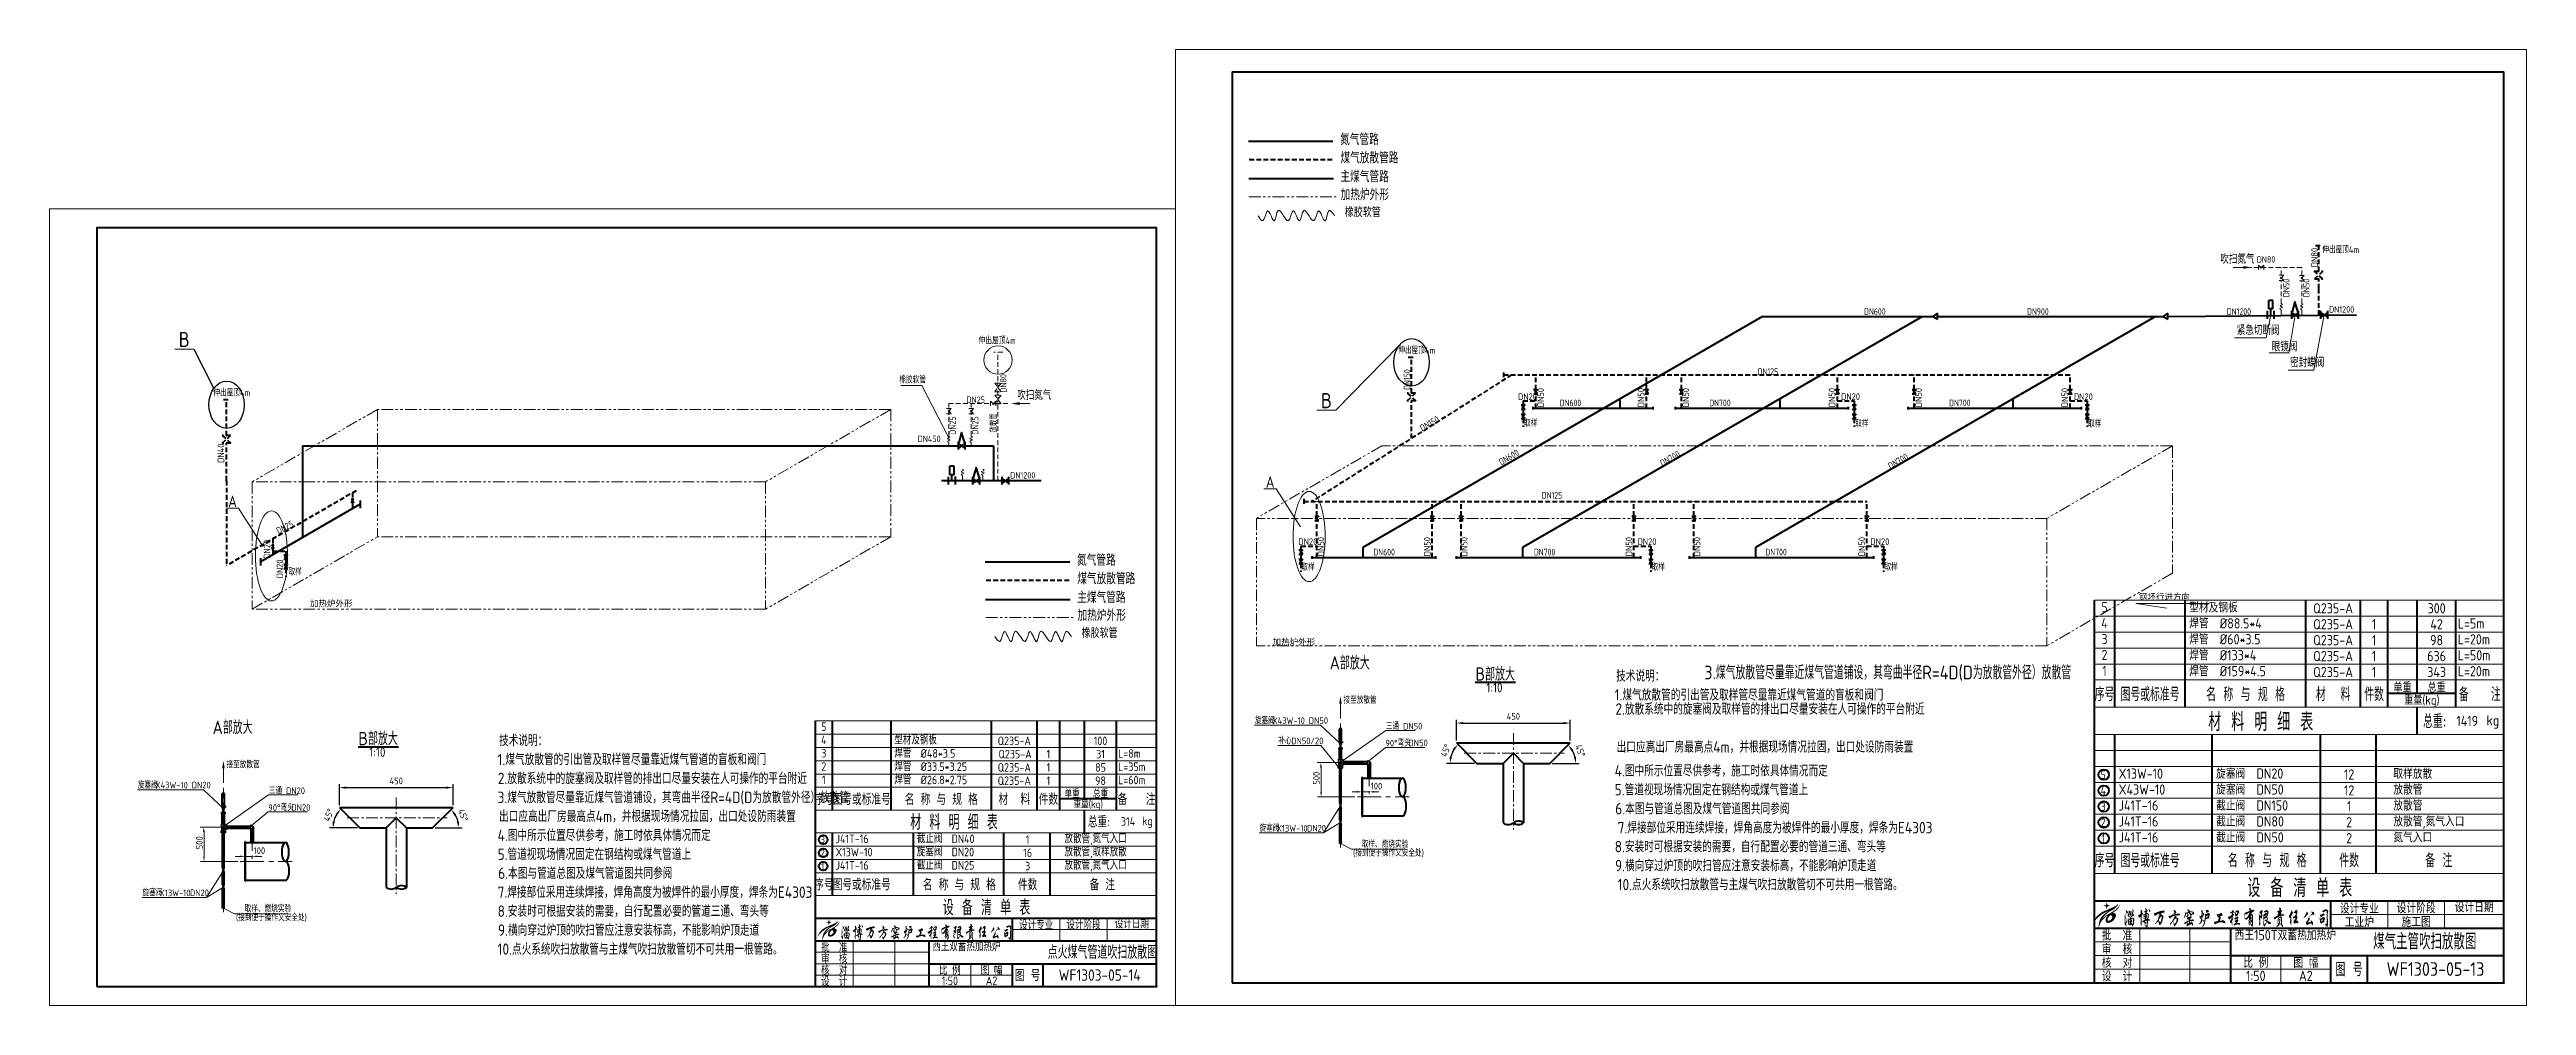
# Model space of a CAD drawing. Header units: millimetres. Extents: x -45744 to 19596, y 135 to 25335.
import ezdxf
from ezdxf.enums import TextEntityAlignment as Align

# ---------------------------------------------------------------- set-up
doc = ezdxf.new("R2010")
doc.units = ezdxf.units.MM
doc.header["$LTSCALE"] = 500
for name, pattern in [('CENTER', [2, 1.25, -0.25, 0.25, -0.25]), ('DASHED2', [0.375, 0.25, -0.125]), ('PHANTOM2', [1.25, 0.625, -0.125, 0.125, -0.125, 0.125, -0.125])]:
    doc.linetypes.add(name, pattern=pattern)
for name, color, linetype, lineweight in [('2D', 4, 'PHANTOM2', 20), ('BIAOZHU', 3, 'Continuous', 25), ('SHI', 7, 'Continuous', 40), ('WEN', 3, 'Continuous', 20), ('XI', 2, 'Continuous', 20), ('XU', 6, 'DASHED2', 20), ('ZHONG', 1, 'CENTER', 20)]:
    doc.layers.add(name, color=color, linetype=linetype, lineweight=lineweight)
doc.layers.add('ELEMENT', color=3, linetype='Continuous')
doc.styles.add('GB', font='gbenor.shx', dxfattribs={"bigfont": 'gbcbig.shx'})
doc.styles.add('HZ0', font='SIMPLEX.shx', dxfattribs={"width": 0.8, "height": 140, "bigfont": 'hztxt0.shx'})
doc.dimstyles.new('SUNNY', dxfattribs={"dimscale": 50, "dimtxt": 3.5, "dimasz": 3.5, "dimexe": 1.8, "dimexo": 1.25, "dimgap": 1.8, "dimtad": 1, "dimdec": 3, "dimdsep": 46, "dimtxsty": 'GB', "dimcen": 3.5, "dimadec": 3, "dimazin": 2, "dimtfac": 1, "dimtdec": 3, "dimtix": 1, "dimtmove": 0, "dimatfit": 2, "dimfxl": 0, "dimarcsym": 0})

msp = doc.modelspace()

# ---------------------------------------------------------------- texts
at = {"layer": 'BIAOZHU', "color": 2, "style": 'GB'}
for s, p in [('伸出屋顶4m', (14210.4158, 19971.3698)), ('伸出屋顶4m', (-10164.7921, 17317.3933)), ('伸出屋顶4m', (-41423.03, 16199.0737)), ('DN20', (-7006.9645, 16098.2036)), ('DN20', (1514.0355, 16098.2036)), ('DN20', (7656.5587, 16098.2036)), ('取样', (-6847.4645, 15396.2476)), ('取样', (1887.0355, 15381.7476)), ('取样', (8029.5587, 15381.7476)), ('DN20', (-12799.9645, 12274.6861)), ('DN20', (-3853.4645, 12274.6861)), ('DN20', (2289.0587, 12274.6861)), ('取样', (-12721.4645, 11600.7301)), ('取样', (-3480.4645, 11600.7301)), ('取样', (2662.0587, 11600.7301)), ('取样', (-39440.3772, 11471.9716)), (' 接至放散管', (-11712.0781, 8094.8833)), ('旋塞阀', (-13945.78, 7555.3661)), ('X43W-10 DN50', (-13494.0261, 7557.5056)), ('补心', (-13326.9797, 7020.9414)), ('DN50/20', (-12989.2443, 7022.2937)), ('三通 DN50', (-10490.5368, 7409.4782)), (' 接至放散管', (-41180.0905, 6393.3312)), ('90%%D弯头', (-10505.9757, 6964.0469)), ('DN50', (-9896.4138, 6969.0287)), ('旋塞阀', (-43413.7924, 5853.8141)), ('X43W-10 DN20', (-42962.0385, 5855.9536)), ('三通 DN20', (-39958.5492, 5707.9261)), ('100', (-10890.91, 5830.7761)), ('90%%D弯头', (-39973.9881, 5262.4948)), ('DN20', (-39364.4262, 5267.4766)), ('旋塞阀', (-13824.58, 4718.9401)), ('X13W-10', (-13381.9211, 4716.2977)), ('DN20', (-12573.2125, 4719.2738)), ('100', (-40358.9223, 4129.224)), ('(接到便于操作又安全处)', (-11359.4089, 4063.8145)), ('取样、燃烧实验', (-11128.4388, 4295.8998)), ('旋塞阀', (-43292.5924, 3017.388)), ('X13W-10', (-42849.9335, 3014.7456)), ('DN20', (-42041.2249, 3017.7217)), ('取样、燃烧实验', (-40596.4512, 2594.3477)), ('(接到便于操作又安全处)', (-40827.4213, 2362.2624))]:
    msp.add_text(s, height=175, dxfattribs=at).set_placement(p)
at = {"layer": 'BIAOZHU', "color": 2, "style": 'GB', "width": 0.8}
for s, p in [('DN600', (2122.1495, 18340.84)), ('DN900', (6422.378, 18340.84)), ('DN1200', (11692.3764, 18340.84)), ('DN125', (-684.4381, 16758.0423)), ('DN600', (-5906.4683, 15933.6553)), ('DN700', (-1962.1855, 15933.6553)), ('DN700', (4365.264, 15933.6553)), ('DN125', (-6379.6881, 13497.6747)), ('DN600', (-10822.1881, 11999.6747)), ('DN700', (-6586.6431, 11999.6747)), ('DN700', (-481.3809, 11999.6747))]:
    msp.add_text(s, height=175, dxfattribs=at).set_placement(p)
for s, rotation, p in [('DN150', 90, (-9844.1822, 16364.0386)), ('DN150', 30, (-9533.2941, 15266.3072)), ('DN600', 30, (-7449.3142, 14368.9037)), ('DN700', 30, (-3198.2452, 14338.8915)), ('DN700', 30, (2817.8109, 14265.8757)), ('DN25', 27.008315698, (-39705.2571, 12557.9502))]:
    msp.add_text(s, height=175, rotation=rotation, dxfattribs=at).set_placement(p)
at = {"layer": 'BIAOZHU', "color": 2, "style": 'GB'}
for s, p in [('DN50', (-6321.9992, 15905.6999)), ('DN50', (-3673.9992, 15905.6999)), ('DN50', (-2493.9992, 15905.6999)), ('DN50', (1362.5008, 15905.6999)), ('DN50', (3648.524, 15905.6999)), ('DN50', (7505.024, 15905.6999)), ('DN40', (-41136.5242, 14437.4808)), ('DN50', (-12118.5859, 11977.0814)), ('DN50', (-9311.5859, 11977.0814)), ('DN50', (-8340.0859, 11977.0814)), ('DN50', (-3993.0859, 11977.0814)), ('DN50', (-2197.5627, 11977.0814)), ('DN50', (2149.4373, 11977.0814)), ('DN20', (-39921.1603, 11909.8228)), ('DN20', (-39581.7342, 11393.1252)), ('500', (-12236.8216, 5956.2654)), ('500', (-41704.8339, 4254.7134))]:
    msp.add_text(s, height=175, rotation=90, dxfattribs=at).set_placement(p)
at = {"layer": 'SHI', "style": 'GB'}
for s, height, p in [('5', 270, (8465.7429, 10634.8276)), ('4', 270, (8465.7429, 10214.8276)), ('3', 270, (8465.7429, 9794.8276)), ('2', 270, (8465.7429, 9374.8276)), ('1', 270, (8465.7429, 8954.8276)), ('4', 225, (-25319.2576, 7134.9314)), ('5', 225, (-25319.2576, 7484.9314)), ('3', 225, (-25319.2576, 6784.9314)), ('2', 225, (-25319.2576, 6434.9314)), ('1', 225, (-25319.2576, 6084.9314)), ('4', 216, (8432.0243, 5797.9964)), ('5', 216, (8432.0243, 6217.9964)), ('3', 216, (8432.0243, 5377.9964)), ('3', 180, (-25347.3559, 4504.2387)), ('2', 216, (8432.0243, 4957.9964)), ('1', 216, (8432.0243, 4537.9964)), ('2', 180, (-25347.3559, 4154.2387)), ('1', 180, (-25347.3559, 3804.2387))]:
    msp.add_text(s, height=height, dxfattribs=at).set_placement(p, align=Align.MIDDLE)
for s, height, p in [('煤气主管吹扫放散图', 420, (15552.2498, 1610.2696)), ('点火煤气管道吹扫放散图', 350, (-19413.8346, 1364.4664))]:
    msp.add_text(s, height=height, dxfattribs=at).set_placement(p)
at = {"layer": 'WEN'}
for s, height, style, p in [('氮气管路', 300, 'GB', (-11699.0268, 22819.3644)), ('煤气放散管路', 300, 'GB', (-11692.2745, 22333.7835)), ('主煤气管路', 300, 'GB', (-11692.2745, 21837.6206)), ('加热炉外形', 300, 'GB', (-11685.558, 21363.1216)), ('橡胶软管', 236.7183, 'GB', (-11575.3337, 20920.904)), ('吹扫氮气', 225, 'GB', (11519.7297, 19690.9021)), ('DN1200', 168.25208, 'GB', (14388.4075, 18399.3476)), ('伸出屋顶4m', 178.44918, 'GB', (-21237.3297, 17572.7508)), ('紧急切断阀', 225, 'GB', (11954.9823, 17815.1741)), ('眼镜阀', 225, 'GB', (12876.6946, 17381.7935)), ('密封蝶阀', 225, 'GB', (13361.8524, 16964.1296)), ('吹扫氮气', 225, 'GB', (-20216.1622, 16102.5675)), ('DN25', 168.25208, 'GB', (-21555.0761, 16020.9502)), ('DN450', 168.25208, 'GB', (-22842.5609, 14988.4756)), ('DN1200', 168.25208, 'GB', (-20402.5203, 14027.1703)), ('A', 300, 'GB', (-13660.0909, 13784.5643)), ('A', 300, 'GB', (-41032.247, 13274.0568)), ('氮气管路', 300, 'GB', (-18640.4888, 11726.1804)), ('煤气放散管路', 300, 'GB', (-18633.7365, 11240.5995)), ('加热炉外形', 166.25776, 'HZ0', (-38873.1838, 10634.2952)), ('主煤气管路', 300, 'GB', (-18633.7365, 10744.4366)), ('加热炉外形', 300, 'GB', (-18627.02, 10269.9376)), ('钢坯行进方向', 166.25776, 'HZ0', (9372.122, 10811.3605)), ('型材及钢板', 270, 'GB', (10697.7429, 10493.9875)), ('橡胶软管', 236.7183, 'GB', (-18516.7956, 9827.72)), ('加热炉外形', 166.25776, 'HZ0', (-13480.7044, 9619.9171)), ('焊管  %%C88.5*4', 270, 'GB', (10697.7429, 10073.9875)), ('焊管  %%C60*3.5', 270, 'GB', (10697.7429, 9653.9875)), ('L=5m', 270, 'GB', (17782.1628, 10072.1583)), ('L=20m', 270, 'GB', (17782.1628, 9652.1583)), ('A部放大', 350, 'GB', (-11974.51, 8992.4054)), ('焊管  %%C133*4', 270, 'GB', (10697.7429, 9233.9875)), ('L=50m', 270, 'GB', (17782.1628, 9232.1583)), ('B部放大', 350, 'GB', (-8129.7448, 8697.5023)), ('1:10', 250, 'GB', (-7843.3174, 8389.9722)), ('1.煤气放散管的引出管及取样管尽量靠近煤气管道的盲板和阀门', 300, 'GB', (-4456.4341, 8172.0681)), ('技术说明：', 300, 'GB', (-4418.9341, 8672.0681)), ('3.煤气放散管尽量靠近煤气管道铺设，其弯曲半径R=4D(D为放散管外径）放散管', 360, 'GB', (-2092.3926, 8732.7741)), ('焊管  %%C159*4.5', 270, 'GB', (10697.7429, 8813.9875)), ('L=20m', 270, 'GB', (17782.1628, 8812.1583)), ('2.放散系统中的旋塞阀及取样管的排出口尽量安装在人可操作的平台附近', 300, 'GB', (-4436.9533, 7799.8868)), ('A部放大', 350, 'GB', (-41442.5223, 7290.8534)), ('B部放大', 350, 'GB', (-37597.7571, 6995.9502)), ('技术说明：', 300, 'GB', (-33886.9465, 6970.516)), ('型材及钢板', 225, 'GB', (-23459.2576, 7017.5647)), ('kg', 270, 'GB', (18542.4699, 7515.4502)), ('1:10', 250, 'GB', (-37311.3297, 6688.4201)), ('1.煤气放散管的引出管及取样管尽量靠近煤气管道的盲板和阀门', 300, 'GB', (-33924.4465, 6470.516)), ('焊管  %%C48*3.5', 225, 'GB', (-23459.2576, 6667.5647)), ('焊管  %%C33.5*3.25', 225, 'GB', (-23459.2576, 6317.5647)), ('L=8m', 225, 'GB', (-17555.5743, 6666.0403)), ('L=35m', 225, 'GB', (-17555.5743, 6316.0403)), ('出口应高出厂房最高点4m，并根据现场情况拉固，出口处设防雨装置', 300, 'GB', (-4405.8017, 6799.8868)), ('2.放散系统中的旋塞阀及取样管的排出口尽量安装在人可操作的平台附近', 300, 'GB', (-33918.0981, 5970.516)), ('焊管  %%C26.8*2.75', 225, 'GB', (-23459.2576, 5967.5647)), ('L=60m', 225, 'GB', (-17555.5743, 5966.0403)), ('4.图中所示位置尽供参考，施工时依具体情况而定', 300, 'GB', (-4456.4341, 6172.0681)), ('5.管道视现场情况固定在钢结构或煤气管道上', 300, 'GB', (-4456.4341, 5672.0681)), ('X13W-10', 270, 'GB', (8837.7429, 6111.7384)), ('X43W-10', 270, 'GB', (8837.7429, 5691.7384)), ('旋塞阀  DN20', 270, 'GB', (11408.8493, 6113.9875)), ('旋塞阀  DN50', 270, 'GB', (11408.8493, 5693.9875)), ('放散管', 270, 'GB', (16084.906, 5691.6181)), ('取样放散', 270, 'GB', (16084.906, 6111.6181)), ('3.煤气放散管尽量靠近煤气管道铺设，其弯曲半径R=4D(D为放散管外径）放散管', 300, 'GB', (-33924.4465, 5470.516)), ('出口应高出厂房最高点4m，并根据现场情况拉固，出口处设防雨装置', 300, 'GB', (-33886.9465, 4970.516)), ('6.本图与管道总图及煤气管道图共同参阅', 300, 'GB', (-4441.4735, 5172.0681)), ('J41T-16', 270, 'GB', (8837.7429, 5271.7384)), ('截止阀  DN150', 270, 'GB', (11408.8493, 5271.7384)), ('放散管', 270, 'GB', (16084.906, 5271.6181)), ('4.图中所示位置尽供参考，施工时依具体情况而定', 300, 'GB', (-33924.4465, 4470.516)), ('J41T-16', 225, 'GB', (-25009.2571, 4415.6904)), ('截止阀  DN40', 225, 'GB', (-22866.6684, 4415.6904)), ('放散管,氮气入口', 225, 'GB', (-18969.9545, 4415.5901)), ('kg', 225, 'GB', (-16921.985, 4885.4502)), ('7.焊接部位采用连续焊接，焊角高度为被焊件的最小厚度，焊条为E4303', 300, 'GB', (-4377.7493, 4672.0681)), ('J41T-16', 270, 'GB', (8837.7429, 4851.7384)), ('J41T-16', 270, 'GB', (8837.7429, 4431.7384)), ('截止阀  DN80', 270, 'GB', (11408.8493, 4851.7384)), ('截止阀  DN50', 270, 'GB', (11408.8493, 4431.7384)), ('放散管,氮气入口', 270, 'GB', (16084.906, 4851.6181)), ('氮气入口', 270, 'GB', (16084.906, 4431.6181)), ('5.管道视现场情况固定在钢结构或煤气管道上', 300, 'GB', (-33924.4465, 3970.516)), ('X13W-10', 225, 'GB', (-25009.2571, 4065.6904)), ('J41T-16', 225, 'GB', (-25009.2571, 3715.6904)), ('旋塞阀  DN20', 225, 'GB', (-22866.6684, 4067.5647)), ('截止阀  DN25', 225, 'GB', (-22866.6684, 3715.6904)), ('放散管,取样放散', 225, 'GB', (-18969.9545, 4065.5901)), ('放散管,氮气入口', 225, 'GB', (-18969.9545, 3715.5901)), ('8.安装时可根据安装的需要，自行配置必要的管道三通、弯头等', 300, 'GB', (-4456.4341, 4172.0681)), ('9.横向穿过炉顶的吹扫管应注意安装标高，不能影响炉顶走道', 300, 'GB', (-4446.9524, 3672.0681)), ('7.焊接部位采用连续焊接，焊角高度为被焊件的最小厚度，焊条为E4303', 300, 'GB', (-33924.4465, 2970.516)), ('6.本图与管道总图及煤气管道图共同参阅', 300, 'GB', (-33909.4859, 3470.516)), ('10.点火系统吹扫放散管与主煤气吹扫放散管切不可共用一根管路。', 300, 'GB', (-4377.7493, 3172.0681)), ('8.安装时可根据安装的需要，自行配置必要的管道三通、弯头等', 300, 'GB', (-33924.4465, 2470.516)), ('9.横向穿过炉顶的吹扫管应注意安装标高，不能影响炉顶走道', 300, 'GB', (-33914.9647, 1970.516)), ('西王150T双蓄热加热炉', 270, 'GB', (11897.1337, 1853.9875)), ('10.点火系统吹扫放散管与主煤气吹扫放散管切不可共用一根管路。', 300, 'GB', (-33924.4465, 1470.516)), ('西王双蓄热加热炉', 225, 'GB', (-22459.7648, 1567.5647))]:
    msp.add_text(s, height=height, dxfattribs=dict(at, style=style)).set_placement(p)
at = {"layer": 'WEN', "style": 'GB'}
for s, height, rotation, p in [('DN80', 168.25208, 360, (12480.624, 19718.3046)), ('DN80', 175, 90.134836041, (14091.0606, 19596.0852)), ('DN50', 168.25208, 90, (13343.028, 18805.1955)), ('DN50', 168.25208, 90, (13871.9604, 18805.1955)), ('DN80', 168.25208, 90, (-20499.2695, 16289.6353)), ('DN25', 168.25208, 90, (-21834.4471, 15179.9035)), ('DN25', 168.25208, 90, (-21243.4426, 15179.9035)), ('放散管', 168.25208, 90, (-20749.9994, 15240.6974))]:
    msp.add_text(s, height=height, rotation=rotation, dxfattribs=at).set_placement(p)
for s, height, p in [('B', 400, (-42191.0052, 17691.0783)), ('B', 400, (-12059.4976, 16080.1405)), ('Q235-A', 270, (14495.7429, 10605.4502)), ('300', 270, (17225.7429, 10605.4502)), ('Q235-A', 270, (14495.7429, 10185.4502)), ('Q235-A', 270, (14495.7429, 9765.4502)), ('1', 270, (15575.7429, 10185.4502)), ('1', 270, (15575.7429, 9765.4502)), ('98', 270, (17225.7429, 9765.4502)), ('42', 270, (17225.7429, 10185.4502)), ('Q235-A', 270, (14495.7429, 9345.4502)), ('1', 270, (15575.7429, 9345.4502)), ('636', 270, (17225.7429, 9345.4502)), ('序号', 360, (8465.7429, 8357.32)), ('图号或标准号', 360, (9665.7429, 8355.4502)), ('名 称 与 规 格', 360, (12185.7429, 8355.4502)), ('Q235-A', 270, (14495.7429, 8925.4502)), ('材  料', 360, (14495.7429, 8355.4502)), ('件数', 360, (15575.7429, 8355.4502)), ('1', 270, (15575.7429, 8925.4502)), ('单重', 240, (16325.7429, 8535.4502)), ('343', 270, (17225.7429, 8925.4502)), ('总重', 240, (17225.7429, 8535.4502)), ('备   注', 360, (18365.7429, 8355.4502)), ('材 料 明 细 表', 480, (12586.5429, 7635.4502)), ('重量(kg)', 240, (16835.7429, 8175.4502)), ('总重:', 360, (17177.7429, 7644.1821)), ('Q235-A', 225, (-20294.2576, 7110.4502)), ('100', 225, (-18019.2576, 7110.4502)), ('Q235-A', 225, (-20272.8612, 6760.4502)), ('1', 225, (-19394.2576, 6760.4502)), ('31', 225, (-18019.2576, 6760.4502)), ('Q235-A', 225, (-20294.2576, 6410.4502)), ('Q235-A', 225, (-20294.2576, 6060.4502)), ('1', 225, (-19394.2576, 6410.4502)), ('1', 225, (-19394.2576, 6060.4502)), ('98', 225, (-18019.2576, 6060.4502)), ('85', 225, (-18019.2576, 6410.4502)), ('12', 270, (14918.5806, 6225.4502)), ('12', 270, (14918.5806, 5805.4502)), ('序号', 300, (-25319.2576, 5587.0083)), ('图号或标准号', 300, (-24319.2576, 5585.4502)), ('名 称 与 规 格', 300, (-22219.2576, 5585.4502)), ('材  料', 300, (-20294.2576, 5585.4502)), ('件数', 300, (-19394.2576, 5585.4502)), ('单重', 200, (-18769.2576, 5735.4502)), ('重量(kg)', 200, (-18344.2576, 5435.4502)), ('总重', 200, (-18019.2576, 5735.4502)), ('备   注', 300, (-17069.2576, 5585.4502)), ('1', 270, (14918.5806, 5385.4502)), ('材 料 明 细 表', 400, (-21885.2576, 4985.4502)), ('1', 225, (-19941.8923, 4510.4502)), ('总重:', 300, (-18059.2576, 4992.7268)), ('2', 270, (14918.5806, 4965.4502)), ('2', 270, (14918.5806, 4545.4502)), ('16', 225, (-19941.8923, 4160.4502)), ('3', 225, (-19941.8923, 3810.4502)), ('序号', 360, (8465.7429, 3977.32)), ('图号或标准号', 360, (9665.7429, 3975.4502)), ('名 称 与 规 格', 360, (12756.6854, 3975.4502)), ('件数', 360, (14918.5806, 3975.4502)), ('备 注', 360, (17282.026, 3975.4502)), ('序号', 300, (-25319.2571, 3337.0083)), ('图号或标准号', 300, (-24319.2571, 3335.4502)), ('名 称 与 规 格', 300, (-21743.4717, 3335.4502)), ('件数', 300, (-19941.8923, 3335.4502)), ('备 注', 300, (-17972.3545, 3335.4502)), ('设 备 清 单 表', 480, (13616.2807, 3255.4502)), ('设 备 清 单 表', 400, (-21027.1422, 2735.4502)), ('设计专业', 270, (15185.7429, 2703.6592)), ('设计阶段', 270, (16685.7429, 2715.4502)), ('设计日期', 270, (18215.7429, 2739.8432)), ('设计专业', 225, (-19719.2571, 2275.6244)), ('设计阶段', 225, (-18469.2571, 2285.4502)), ('设计日期', 225, (-17194.2571, 2305.7777)), ('批  准', 270, (8795.7429, 1995.4502)), ('工业炉', 270, (15185.7429, 2343.6592)), ('施工图', 270, (16685.7429, 2355.4502)), ('批  准', 225, (-25044.2571, 1685.4502)), ('审  核', 225, (-25044.2571, 1385.4502)), ('核  对', 270, (8795.7429, 1275.4502)), ('审  核', 270, (8795.7429, 1635.4502)), ('比 例', 270, (12455.7428, 1275.4502)), ('图 幅', 270, (13775.7429, 1275.4502)), ('核  对', 225, (-25044.2571, 1085.4502)), ('设  计', 225, (-25044.2571, 785.4502)), ('比 例', 225, (-21994.2572, 1085.4502)), ('1:50', 225, (-21994.2572, 785.4502)), ('图 幅', 225, (-20894.2571, 1085.4502)), ('A2', 225, (-20894.2571, 785.4502)), ('图 号', 300, (-19944.2569, 935.4502)), ('WF1303-05-14', 300, (-18044.2571, 935.4502)), ('设  计', 270, (8795.7429, 915.4502)), ('1:50', 270, (12455.7428, 915.4502)), ('A2', 270, (13775.7429, 915.4502)), ('图 号', 360, (14915.7431, 1095.4502)), ('WF1303-05-13', 360, (17195.7429, 1095.4502))]:
    msp.add_text(s, height=height, dxfattribs=at).set_placement(p, align=Align.MIDDLE)
for s, height, p in [('1419', 270, (18319.987, 7501.6149)), ('314', 225, (-17107.3875, 4873.9208))]:
    msp.add_text(s, height=height, dxfattribs=at).set_placement(p, align=Align.RIGHT)
at = {"layer": 'WEN', "insert": (-22977.0523, 16625.3799), "char_height": 175, "attachment_point": 5, "style": 'GB'}
msp.add_mtext('橡胶软管', dxfattribs=at)

# ---------------------------------------------------------------- blocks, each defined once
blk = doc.blocks.new('WFTB')
at = {"layer": 'ELEMENT'}
blk.add_hatch(color=256, dxfattribs=at).paths.add_polyline_path([(2.3, 11.1), (1.9, 12.5), (1.6, 11.1), (0.2, 10.8), (1.6, 10.4), (1.9, 9), (2.3, 10.4), (3.6, 10.8)])
h = blk.add_hatch(color=256, dxfattribs=at)
edge = h.paths.add_edge_path()
edge.add_line((5, 8.8), (5.3, 9))
edge.add_line((5.3, 9), (5.5, 9.2))
edge.add_line((5.5, 9.2), (5.7, 9.3))
edge.add_line((5.7, 9.3), (5.9, 9.5))
edge.add_line((5.9, 9.5), (6.1, 9.6))
edge.add_line((6.1, 9.6), (6.3, 9.9))
edge.add_line((6.3, 9.9), (6.5, 10.1))
edge.add_line((6.5, 10.1), (6.8, 10.4))
edge.add_line((6.8, 10.4), (7, 10.6))
edge.add_line((7, 10.6), (7.3, 11))
edge.add_line((7.3, 11), (7.3, 11.2))
edge.add_line((7.3, 11.2), (7.5, 11.4))
edge.add_line((7.5, 11.4), (7.5, 11.6))
edge.add_line((7.5, 11.6), (7.6, 11.7))
edge.add_line((7.6, 11.7), (7.6, 11.8))
edge.add_spline(control_points=[(7.6, 11.8), (7.2, 11.5), (6.6, 10.8), (5.5, 10.2), (4.1, 9.6), (2, 8.7), (-1.1, 7.4), (-3.8, 5.1), (-4.5, 2.8), (-4.7, 2.2)], knot_values=[0, 0, 0, 0, 1.604101, 2.678456, 3.780824, 6.311492, 9.22125, 14.086272, 16.204699, 16.204699, 16.204699, 16.204699], degree=3, periodic=0)
edge.add_spline(control_points=[(-4.7, 2.2), (-4.6, 2.3), (-4.4, 2.7), (-4, 3.2), (-3.6, 3.8), (-3.1, 4.2), (-2.6, 4.8), (-2, 5.3), (-1.3, 5.9), (-0.7, 6.4), (0, 6.8), (0.5, 7.2), (1, 7.4), (1.4, 7.6), (1.8, 7.8), (2.2, 8), (2.5, 8.1), (2.6, 8.1)], knot_values=[0, 0, 0, 0, 0.576689, 1.297224, 2.032502, 2.572085, 3.231268, 4.231433, 4.979622, 6.077618, 6.617233, 7.429954, 7.928997, 8.270938, 8.665934, 9.119152, 9.607991, 9.607991, 9.607991, 9.607991], degree=3, periodic=0)
edge.add_spline(control_points=[(2.6, 8.1), (2.6, 8.1), (2.4, 8), (2.2, 7.8), (1.8, 7.6), (1.5, 7.3), (1.2, 7.1), (0.9, 6.9), (0.6, 6.7), (0.3, 6.4), (0, 6.1), (-0.2, 5.8), (-0.5, 5.5), (-0.7, 5.1), (-1, 4.7), (-1.2, 4.4), (-1.3, 4), (-1.5, 3.7), (-1.6, 3.4), (-1.7, 3), (-1.8, 2.6), (-1.9, 2.2), (-2, 1.9), (-2, 1.6), (-2, 1.2), (-2, 0.8), (-2, 0.5), (-2, 0.2), (-1.9, 0), (-1.9, -0.1)], knot_values=[0, 0, 0, 0, 0.128958, 0.481621, 0.93778, 1.400486, 1.826356, 2.067748, 2.376321, 2.867729, 3.284465, 3.670247, 4.120371, 4.512962, 5.024892, 5.335181, 5.843147, 6.098574, 6.439204, 6.899326, 7.322092, 7.691363, 7.983163, 8.300005, 8.686315, 9.106504, 9.431813, 9.712843, 9.999173, 9.999173, 9.999173, 9.999173], degree=3, periodic=0)
edge.add_spline(control_points=[(-1.9, -0.1), (-1.9, 0), (-1.8, 0.2), (-1.8, 0.6), (-1.7, 0.9), (-1.6, 1.3), (-1.4, 1.7), (-1.3, 2.1), (-1.1, 2.5), (-0.9, 2.8), (-0.7, 3.1), (-0.5, 3.4), (-0.2, 3.7), (0, 4), (0.3, 4.3), (0.6, 4.6), (0.9, 4.9), (1.2, 5.1), (1.4, 5.2), (1.7, 5.4), (1.9, 5.6), (2.1, 5.7), (2.2, 5.7), (2.3, 5.8)], knot_values=[0.00022, 0.00022, 0.00022, 0.00022, 0.317577, 0.677635, 1.014873, 1.447079, 1.835842, 2.31047, 2.725703, 3.048681, 3.454171, 3.842246, 4.200846, 4.569288, 5.029229, 5.489121, 5.805622, 6.175091, 6.453893, 6.806286, 7.084977, 7.333686, 7.452258, 7.452258, 7.452258, 7.452258], degree=3, periodic=0)
edge.add_line((2.3, 5.8), (2.1, 5.6))
edge.add_line((2.1, 5.6), (2, 5.4))
edge.add_line((2, 5.4), (1.8, 5.1))
edge.add_line((1.8, 5.1), (1.6, 4.8))
edge.add_line((1.6, 4.8), (1.5, 4.5))
edge.add_line((1.5, 4.5), (1.4, 4.3))
edge.add_line((1.4, 4.3), (1.4, 4.1))
edge.add_line((1.4, 4.1), (1.4, 4))
edge.add_line((1.4, 4), (1.3, 3.8))
edge.add_line((1.3, 3.8), (1.3, 3.7))
edge.add_line((1.3, 3.7), (1.3, 3.6))
edge.add_line((1.3, 3.6), (1.3, 3.4))
edge.add_line((1.3, 3.4), (1.4, 3.3))
edge.add_line((1.4, 3.3), (1.4, 3.2))
edge.add_line((1.4, 3.2), (1.4, 3.1))
edge.add_line((1.4, 3.1), (1.5, 3))
edge.add_line((1.5, 3), (1.5, 2.9))
edge.add_line((1.5, 2.9), (1.6, 2.7))
edge.add_line((1.6, 2.7), (1.7, 2.6))
edge.add_line((1.7, 2.6), (1.9, 2.6))
edge.add_line((1.9, 2.6), (2, 2.5))
edge.add_line((2, 2.5), (2.2, 2.4))
edge.add_line((2.2, 2.4), (2.3, 2.4))
edge.add_line((2.3, 2.4), (2.5, 2.3))
edge.add_line((2.5, 2.3), (2.6, 2.3))
edge.add_line((2.6, 2.3), (2.9, 2.4))
edge.add_line((2.9, 2.4), (3.1, 2.4))
edge.add_line((3.1, 2.4), (3.2, 2.4))
edge.add_line((3.2, 2.4), (3.4, 2.5))
edge.add_line((3.4, 2.5), (3.6, 2.6))
edge.add_line((3.6, 2.6), (3.8, 2.6))
edge.add_line((3.8, 2.6), (4, 2.7))
edge.add_line((4, 2.7), (4.2, 2.8))
edge.add_line((4.2, 2.8), (4.4, 3))
edge.add_line((4.4, 3), (4.7, 3.1))
edge.add_line((4.7, 3.1), (4.8, 3.2))
edge.add_line((4.8, 3.2), (4.9, 3.3))
edge.add_line((4.9, 3.3), (5, 3.4))
edge.add_line((5, 3.4), (5.2, 3.6))
edge.add_line((5.2, 3.6), (5.3, 3.7))
edge.add_line((5.3, 3.7), (5.5, 4))
edge.add_line((5.5, 4), (5.7, 4.2))
edge.add_line((5.7, 4.2), (5.8, 4.4))
edge.add_line((5.8, 4.4), (6, 4.7))
edge.add_line((6, 4.7), (6.1, 5))
edge.add_line((6.1, 5), (6.2, 5.2))
edge.add_line((6.2, 5.2), (6.3, 5.4))
edge.add_line((6.3, 5.4), (6.4, 5.6))
edge.add_line((6.4, 5.6), (6.4, 5.9))
edge.add_line((6.4, 5.9), (6.4, 6))
edge.add_line((6.4, 6), (6.4, 6.2))
edge.add_line((6.4, 6.2), (6.4, 6.4))
edge.add_line((6.4, 6.4), (6.3, 6.6))
edge.add_line((6.3, 6.6), (6.2, 6.7))
edge.add_line((6.2, 6.7), (6.1, 6.8))
edge.add_line((6.1, 6.8), (6, 6.9))
edge.add_line((6, 6.9), (5.9, 7))
edge.add_line((5.9, 7), (5.7, 7.1))
edge.add_line((5.7, 7.1), (5.6, 7.1))
edge.add_line((5.6, 7.1), (5.4, 7.2))
edge.add_line((5.4, 7.2), (5.3, 7.2))
edge.add_line((5.3, 7.2), (5.1, 7.3))
edge.add_line((5.1, 7.3), (5, 7.3))
edge.add_line((5, 7.3), (4.9, 7.3))
edge.add_line((4.9, 7.3), (5.3, 7.6))
edge.add_line((5.3, 7.6), (5.6, 7.8))
edge.add_line((5.6, 7.8), (6, 8.1))
edge.add_line((6, 8.1), (6.3, 8.3))
edge.add_line((6.3, 8.3), (6.5, 8.5))
edge.add_line((6.5, 8.5), (6.9, 8.8))
edge.add_line((6.9, 8.8), (7.1, 9))
edge.add_line((7.1, 9), (7.3, 9.3))
edge.add_line((7.3, 9.3), (7.5, 9.5))
edge.add_line((7.5, 9.5), (7.6, 9.7))
edge.add_line((7.6, 9.7), (7.8, 10))
edge.add_line((7.8, 10), (7.9, 10.1))
edge.add_line((7.9, 10.1), (8, 10.3))
edge.add_line((8, 10.3), (8.1, 10.6))
edge.add_line((8.1, 10.6), (8.2, 10.7))
edge.add_line((8.2, 10.7), (8.2, 11))
edge.add_line((8.2, 11), (8.3, 11.2))
edge.add_line((8.3, 11.2), (8.3, 11.3))
edge.add_line((8.3, 11.3), (8.3, 11.2))
edge.add_line((8.3, 11.2), (8.1, 11))
edge.add_line((8.1, 11), (8, 10.8))
edge.add_line((8, 10.8), (7.9, 10.6))
edge.add_line((7.9, 10.6), (7.8, 10.5))
edge.add_line((7.8, 10.5), (7.6, 10.3))
edge.add_line((7.6, 10.3), (7.5, 10.2))
edge.add_line((7.5, 10.2), (7.4, 10))
edge.add_line((7.4, 10), (7.3, 9.9))
edge.add_line((7.3, 9.9), (7.1, 9.7))
edge.add_line((7.1, 9.7), (7, 9.6))
edge.add_line((7, 9.6), (6.8, 9.5))
edge.add_line((6.8, 9.5), (6.7, 9.4))
edge.add_line((6.7, 9.4), (6.6, 9.3))
edge.add_line((6.6, 9.3), (6.4, 9.1))
edge.add_line((6.4, 9.1), (6.2, 8.9))
edge.add_line((6.2, 8.9), (6, 8.7))
edge.add_line((6, 8.7), (5.7, 8.5))
edge.add_line((5.7, 8.5), (5.4, 8.3))
edge.add_line((5.4, 8.3), (5.1, 8.1))
edge.add_line((5.1, 8.1), (4.8, 7.9))
edge.add_line((4.8, 7.9), (4.5, 7.7))
edge.add_line((4.5, 7.7), (4.3, 7.6))
edge.add_line((4.3, 7.6), (4, 7.4))
edge.add_line((4, 7.4), (3.9, 7.3))
edge.add_line((3.9, 7.3), (3.7, 7.2))
edge.add_line((3.7, 7.2), (3.6, 7.1))
edge.add_line((3.6, 7.1), (3.4, 7))
edge.add_line((3.4, 7), (3.1, 6.9))
edge.add_line((3.1, 6.9), (2.8, 6.7))
edge.add_line((2.8, 6.7), (2.5, 6.6))
edge.add_line((2.5, 6.6), (2.2, 6.4))
edge.add_line((2.2, 6.4), (1.9, 6.2))
edge.add_line((1.9, 6.2), (1.7, 6))
edge.add_line((1.7, 6), (1.4, 5.8))
edge.add_line((1.4, 5.8), (1.3, 5.7))
edge.add_line((1.3, 5.7), (1.1, 5.5))
edge.add_line((1.1, 5.5), (0.9, 5.4))
edge.add_line((0.9, 5.4), (0.6, 5.1))
edge.add_line((0.6, 5.1), (0.4, 5))
edge.add_line((0.4, 5), (0.2, 4.8))
edge.add_line((0.2, 4.8), (0, 4.6))
edge.add_line((0, 4.6), (-0.2, 4.4))
edge.add_line((-0.2, 4.4), (-0.4, 4.1))
edge.add_line((-0.4, 4.1), (-0.5, 3.9))
edge.add_line((-0.5, 3.9), (-0.7, 3.7))
edge.add_line((-0.7, 3.7), (-0.5, 4.1))
edge.add_line((-0.5, 4.1), (-0.2, 4.5))
edge.add_line((-0.2, 4.5), (0.2, 5))
edge.add_line((0.2, 5), (0.4, 5.4))
edge.add_line((0.4, 5.4), (0.8, 5.8))
edge.add_line((0.8, 5.8), (1, 6))
edge.add_line((1, 6), (1.3, 6.4))
edge.add_line((1.3, 6.4), (1.6, 6.6))
edge.add_line((1.6, 6.6), (2, 6.9))
edge.add_line((2, 6.9), (2.2, 7.1))
edge.add_line((2.2, 7.1), (2.6, 7.5))
edge.add_line((2.6, 7.5), (2.9, 7.6))
edge.add_line((2.9, 7.6), (3.2, 7.9))
edge.add_line((3.2, 7.9), (3.4, 8))
edge.add_line((3.4, 8), (3.7, 8.1))
edge.add_line((3.7, 8.1), (4, 8.3))
edge.add_line((4, 8.3), (4.2, 8.4))
edge.add_line((4.2, 8.4), (4.6, 8.6))
edge.add_line((4.6, 8.6), (4.8, 8.7))
edge.add_line((4.8, 8.7), (5, 8.8))
edge = h.paths.add_edge_path(flags=16)
edge.add_spline(control_points=[(3.6, 6.1), (3.5, 6.1), (3.4, 5.9), (3.3, 5.8), (3.1, 5.6), (2.9, 5.3), (2.7, 5.1), (2.6, 4.8), (2.5, 4.7), (2.4, 4.4), (2.3, 4.3), (2.3, 4.1), (2.3, 4), (2.3, 3.9), (2.3, 3.8), (2.4, 3.7), (2.4, 3.6), (2.5, 3.6), (2.6, 3.5), (2.7, 3.4), (2.7, 3.5), (2.8, 3.4), (2.9, 3.4), (3, 3.4), (3.2, 3.5), (3.3, 3.5), (3.5, 3.6), (3.7, 3.7), (3.8, 3.8), (4, 4), (4.1, 4.1), (4.2, 4.2), (4.3, 4.4), (4.4, 4.5), (4.5, 4.7), (4.6, 4.9), (4.6, 5.1), (4.6, 5.3), (4.6, 5.4), (4.5, 5.6), (4.4, 5.7), (4.4, 5.8), (4.3, 5.9), (4.1, 6), (4, 6), (3.9, 6.1), (3.8, 6.1), (3.7, 6.1), (3.6, 6.1), (3.6, 6.1)], knot_values=[0, 0, 0, 0, 0.179278, 0.454672, 0.683785, 1.037385, 1.362657, 1.606457, 1.856482, 2.041206, 2.240242, 2.392082, 2.546066, 2.637618, 2.732147, 2.792884, 2.907148, 3.013232, 3.109274, 3.168308, 3.256225, 3.333596, 3.433212, 3.55094, 3.691524, 3.886275, 4.081177, 4.248212, 4.473136, 4.646488, 4.816432, 4.973593, 5.170986, 5.391753, 5.578195, 5.774956, 5.96702, 6.166258, 6.342055, 6.486991, 6.612864, 6.747929, 6.876627, 7.031167, 7.20022, 7.304754, 7.434414, 7.534807, 7.58925, 7.58925, 7.58925, 7.58925], degree=3, periodic=0)
blk = doc.blocks.new('*D4')
at = {"layer": 'Defpoints', "color": 0}
for p in [(-8705, 6871), (-8630, 7056), (-8090, 6516), (-8090, 6516), (-7400, 6516)]:
    blk.add_point(p, dxfattribs=at)
at = {"layer": 'WEN', "color": 0, "lineweight": -2}
blk.add_line((-8152, 6516), (-8891, 6516), dxfattribs=at)
blk.add_arc((-8090, 6516), 711, 149.13943, 165.86057, dxfattribs=at)
at = {"layer": 'WEN', "color": 0}
for points in [[(-8750, 6686), (-8808, 6693), (-8801, 6516)], [(-8723, 6899), (-8677, 6863), (-8592, 7019)]]:
    blk.add_solid(points, dxfattribs=at)
at = {"layer": 'WEN', "color": 0, "insert": (-8915, 6858), "char_height": 175, "attachment_point": 5, "rotation": 67.5, "style": 'GB'}
blk.add_mtext('45°', dxfattribs=at)
blk = doc.blocks.new('*D5')
at = {"layer": 'Defpoints', "color": 0}
for p in [(-5630, 7056), (-5505, 6694), (-6860, 6516), (-6170, 6516), (-6170, 6516)]:
    blk.add_point(p, dxfattribs=at)
at = {"layer": 'WEN', "color": 0, "lineweight": -2}
blk.add_line((-6107, 6516), (-5392, 6516), dxfattribs=at)
blk.add_arc((-6170, 6516), 688, 14.61744, 30.38256, dxfattribs=at)
at = {"layer": 'WEN', "color": 0}
for points in [[(-5599, 6846), (-5553, 6882), (-5683, 7002)], [(-5475, 6693), (-5533, 6686), (-5482, 6516)]]:
    blk.add_solid(points, dxfattribs=at)
at = {"layer": 'WEN', "color": 0, "insert": (-5366, 6849), "char_height": 175, "attachment_point": 5, "rotation": 292.5, "style": 'GB'}
blk.add_mtext('45°', dxfattribs=at)
blk = doc.blocks.new('*D6')
at = {"layer": 'Defpoints', "color": 0}
for p in [(-5630, 7579), (-8630, 7056), (-5630, 7056)]:
    blk.add_point(p, dxfattribs=at)
at = {"layer": 'WEN', "color": 0, "lineweight": -2}
for p, q in [((-8630, 7119), (-8630, 7669)), ((-8455, 7579), (-5805, 7579)), ((-5630, 7119), (-5630, 7669))]:
    blk.add_line(p, q, dxfattribs=at)
at = {"layer": 'WEN', "color": 0}
for points in [[(-8455, 7608), (-8455, 7550), (-8630, 7579)], [(-5805, 7608), (-5805, 7550), (-5630, 7579)]]:
    blk.add_solid(points, dxfattribs=at)
at = {"layer": 'WEN', "color": 0, "insert": (-7130, 7757), "char_height": 175, "attachment_point": 5, "style": 'GB'}
blk.add_mtext('450', dxfattribs=at)
blk = doc.blocks.new('*D7')
at = {"layer": 'Defpoints', "color": 0}
for p in [(-38098, 5354), (-38173, 5170), (-37558, 4814), (-37558, 4814), (-36868, 4814)]:
    blk.add_point(p, dxfattribs=at)
at = {"layer": 'WEN', "color": 0, "lineweight": -2}
blk.add_line((-37620, 4814), (-38359, 4814), dxfattribs=at)
blk.add_arc((-37558, 4814), 711, 149.13943, 165.86057, dxfattribs=at)
at = {"layer": 'WEN', "color": 0}
for points in [[(-38191, 5197), (-38145, 5161), (-38060, 5317)], [(-38218, 4985), (-38276, 4992), (-38269, 4814)]]:
    blk.add_solid(points, dxfattribs=at)
at = {"layer": 'WEN', "color": 0, "insert": (-38383, 5156), "char_height": 175, "attachment_point": 5, "rotation": 67.5, "style": 'GB'}
blk.add_mtext('45°', dxfattribs=at)
blk = doc.blocks.new('*D8')
at = {"layer": 'Defpoints', "color": 0}
for p in [(-35098, 5354), (-36328, 4814), (-35638, 4814), (-35638, 4814), (-34973, 4992)]:
    blk.add_point(p, dxfattribs=at)
at = {"layer": 'WEN', "color": 0, "lineweight": -2}
blk.add_line((-35575, 4814), (-34860, 4814), dxfattribs=at)
blk.add_arc((-35638, 4814), 688, 14.61744, 30.38256, dxfattribs=at)
at = {"layer": 'WEN', "color": 0}
for points in [[(-35067, 5144), (-35021, 5180), (-35151, 5301)], [(-34943, 4992), (-35001, 4984), (-34950, 4814)]]:
    blk.add_solid(points, dxfattribs=at)
at = {"layer": 'WEN', "color": 0, "insert": (-34834, 5147), "char_height": 175, "attachment_point": 5, "rotation": 292.5, "style": 'GB'}
blk.add_mtext('45°', dxfattribs=at)
blk = doc.blocks.new('*D9')
at = {"layer": 'Defpoints', "color": 0}
for p in [(-38098, 5354), (-35098, 5878), (-35098, 5354)]:
    blk.add_point(p, dxfattribs=at)
at = {"layer": 'WEN', "color": 0, "lineweight": -2}
for p, q in [((-38098, 5417), (-38098, 5968)), ((-35098, 5417), (-35098, 5968)), ((-37923, 5878), (-35273, 5878))]:
    blk.add_line(p, q, dxfattribs=at)
at = {"layer": 'WEN', "color": 0}
for points in [[(-37923, 5907), (-37923, 5849), (-38098, 5878)], [(-35273, 5907), (-35273, 5849), (-35098, 5878)]]:
    blk.add_solid(points, dxfattribs=at)
at = {"layer": 'WEN', "color": 0, "insert": (-36598, 6055), "char_height": 175, "attachment_point": 5, "style": 'GB'}
blk.add_mtext('450', dxfattribs=at)
blk = doc.blocks.new('A$C2E9364A1')
at = {"layer": 'ELEMENT'}
h = blk.add_hatch(color=256, dxfattribs=at)
h.paths.add_polyline_path([(118, 235), (114, 240), (115, 245), (118, 249), (128, 269), (133, 279), (136, 289), (131, 304), (129, 306), (116, 311), (106, 308), (102, 303), (107, 300), (113, 293), (113, 292), (109, 273), (108, 270), (100, 256), (94, 250), (93, 240), (93, 231), (97, 216), (105, 211), (114, 209), (121, 203), (127, 199), (130, 204), (126, 222)])
h.paths.add_polyline_path([(152, 252), (150, 256), (150, 258), (159, 274), (164, 290), (159, 305), (148, 310), (139, 308), (135, 304), (138, 303), (142, 301), (144, 295), (140, 281), (134, 269), (130, 263), (128, 251), (130, 237), (136, 232), (145, 223), (150, 209), (146, 206), (134, 196), (122, 189), (117, 185), (155, 188), (149, 189), (142, 191), (148, 197), (160, 204), (163, 206), (175, 216), (179, 218), (193, 218), (159, 218), (156, 238)])
h.paths.add_polyline_path([(189, 257), (184, 264), (187, 276), (196, 299), (198, 307), (198, 308), (191, 324), (187, 329), (173, 333), (169, 332), (167, 330), (169, 328), (175, 319), (179, 306), (176, 290), (176, 289), (168, 273), (167, 271), (160, 255), (163, 241), (168, 232), (170, 229), (168, 225), (159, 218), (193, 218), (201, 220), (203, 224), (200, 243), (200, 245)])
h.paths.add_polyline_path([(91, 297), (82, 307), (69, 316), (64, 320), (53, 327), (53, 326), (54, 323), (55, 322), (62, 305), (67, 290), (69, 283), (66, 277), (61, 272), (69, 268), (82, 267), (90, 264), (97, 274), (97, 278)])
h.paths.add_polyline_path([(60, 202), (55, 221), (53, 229), (50, 247), (50, 248), (57, 263), (69, 268), (61, 272), (51, 261), (45, 249), (41, 235), (38, 219), (40, 200), (40, 198), (41, 182), (41, 156), (41, 154), (40, 128), (39, 116), (37, 99), (53, 105), (51, 114), (50, 132), (50, 136), (52, 156), (53, 161), (57, 179), (60, 197)])
h.paths.add_polyline_path([(74, 108), (75, 117), (76, 136), (76, 141), (79, 159), (81, 176), (80, 182), (78, 179), (77, 174), (72, 157), (65, 136), (60, 120), (55, 107), (53, 105), (37, 99), (37, 94), (42, 75), (45, 67), (53, 53), (63, 44), (67, 46), (68, 51), (68, 59), (67, 70), (69, 86), (70, 89)])
h.paths.add_polyline_path([(209, 153), (210, 159), (210, 161), (203, 177), (177, 174), (184, 167), (186, 149), (186, 134), (184, 111), (182, 94), (180, 80), (178, 77), (104, 77), (105, 73), (157, 69), (160, 67), (162, 63), (170, 48), (176, 38), (179, 37), (188, 47), (194, 60), (200, 80), (201, 87), (204, 106), (206, 125), (207, 137)])
h.paths.add_polyline_path([(147, 65), (157, 69), (105, 73), (115, 61), (128, 57), (135, 60)], flags=17)
h.paths.add_polyline_path([(115, 94), (115, 100), (114, 120), (115, 131), (112, 139), (108, 158), (107, 168), (112, 176), (115, 177), (129, 185), (117, 185), (107, 177), (102, 173), (97, 169), (92, 153), (94, 139), (95, 121), (96, 113), (98, 94), (104, 77), (178, 77), (119, 83)])
h.paths.add_polyline_path([(177, 174), (203, 177), (200, 181), (187, 189), (185, 190), (171, 193), (165, 192), (155, 188), (117, 185), (129, 185), (127, 171), (127, 171), (119, 159), (139, 155), (140, 147), (139, 139), (127, 129), (117, 121), (122, 111), (122, 111), (135, 102), (135, 102), (129, 90), (119, 83), (178, 77), (173, 84), (169, 90), (155, 97), (158, 107), (158, 107), (169, 120), (173, 128), (169, 138), (161, 146), (158, 150), (159, 154), (160, 161), (164, 167), (176, 174)])
h.paths.add_polyline_path([(139, 155), (119, 159), (112, 139), (115, 131), (118, 140), (127, 151)], flags=17)
h = blk.add_hatch(color=256, dxfattribs=at)
h.paths.add_polyline_path([(357, 252), (361, 260), (358, 270), (357, 271), (345, 278), (346, 285), (348, 302), (348, 306), (343, 313), (337, 322), (330, 325), (322, 326), (319, 320), (320, 314), (320, 298), (320, 284), (318, 261), (317, 259), (304, 248), (294, 238), (291, 236), (279, 230), (338, 228), (349, 241)])
h.paths.add_polyline_path([(338, 228), (279, 230), (275, 231), (272, 232), (271, 231), (278, 215), (283, 207), (294, 197), (305, 191), (307, 191), (318, 206), (336, 207)])
h.paths.add_polyline_path([(336, 207), (318, 206), (318, 190), (318, 170), (318, 152), (318, 135), (317, 120), (316, 104), (316, 101), (317, 82), (322, 64), (324, 57), (331, 45), (336, 52), (336, 53), (338, 72), (338, 73), (337, 89), (336, 113), (335, 128), (334, 148), (334, 167), (334, 169), (334, 187)])
h.paths.add_polyline_path([(440, 320), (439, 321), (425, 324), (426, 337), (426, 340), (419, 354), (407, 358), (402, 357), (401, 344), (403, 331), (406, 322), (405, 314), (390, 303), (381, 299), (379, 299), (377, 298), (380, 294), (393, 279), (404, 278), (403, 267), (398, 263), (431, 256), (437, 253), (440, 244), (439, 230), (439, 211), (438, 191), (437, 169), (432, 169), (418, 166), (453, 165), (456, 184), (457, 194), (458, 217), (458, 228), (459, 244), (458, 256), (450, 269), (440, 273), (424, 273), (424, 292), (428, 296), (442, 303), (444, 310)])
h.paths.add_polyline_path([(489, 316), (478, 329), (471, 334), (460, 339), (455, 337), (456, 332), (461, 324), (466, 308), (465, 303), (466, 298), (468, 295), (473, 294), (486, 297), (491, 309)])
h.paths.add_polyline_path([(384, 230), (388, 238), (378, 238), (373, 245), (361, 253), (363, 245), (368, 235), (372, 218), (386, 222)])
h.paths.add_polyline_path([(425, 215), (428, 226), (423, 235), (423, 252), (431, 256), (398, 263), (386, 252), (402, 243), (401, 234), (398, 232), (386, 222), (372, 218), (370, 201), (369, 190), (369, 189), (373, 171), (379, 158), (380, 161), (382, 176), (383, 206)])
h.paths.add_polyline_path([(386, 252), (378, 238), (388, 238), (402, 243)], flags=17)
h.paths.add_polyline_path([(424, 205), (425, 215), (383, 206), (396, 201), (398, 193), (388, 183), (387, 176), (387, 172), (396, 163), (395, 158), (380, 148), (366, 140), (424, 140), (425, 122), (425, 103), (426, 85), (426, 74), (424, 58), (415, 53), (442, 45), (443, 62), (444, 83), (445, 110), (445, 141), (445, 141), (481, 145), (478, 157), (470, 164), (468, 165), (453, 165), (418, 166), (421, 178), (429, 184), (426, 193)])
h.paths.add_polyline_path([(402, 136), (411, 139), (424, 140), (366, 140), (354, 134), (345, 131), (342, 126), (349, 119), (370, 117), (368, 110), (371, 105), (384, 102), (394, 98), (388, 88), (387, 84), (388, 78), (392, 76), (394, 76), (406, 82), (407, 83), (413, 100), (413, 104), (405, 119), (398, 124), (384, 125), (388, 129)])
h.paths.add_polyline_path([(370, 117), (349, 119), (362, 115)], flags=17)
h.paths.add_polyline_path([(440, 33), (442, 45), (415, 53), (412, 54), (399, 58), (391, 63), (379, 73), (380, 70), (390, 54), (400, 41), (410, 31), (415, 26), (425, 13), (427, 10), (429, 11), (438, 26)])
h.paths.add_polyline_path([(481, 145), (445, 141), (460, 140), (472, 137), (476, 136)])
h = blk.add_hatch(color=256, dxfattribs=at)
h.paths.add_polyline_path([(734, 280), (738, 294), (730, 309), (727, 313), (714, 317), (703, 314), (690, 310), (689, 310), (679, 309), (666, 306), (651, 303), (634, 297), (634, 297), (619, 292), (605, 287), (591, 281), (579, 275), (568, 270), (555, 265), (549, 264), (647, 264), (641, 254), (657, 254), (662, 250), (657, 242), (642, 240), (648, 224), (686, 213), (689, 206), (687, 187), (685, 176), (681, 158), (678, 148), (672, 130), (665, 115), (660, 112), (688, 105), (695, 122), (701, 142), (707, 165), (709, 173), (716, 190), (718, 201), (717, 209), (709, 225), (708, 227), (697, 237), (683, 243), (682, 251), (677, 271), (693, 274), (707, 277), (716, 278)])
h.paths.add_polyline_path([(621, 253), (634, 259), (647, 264), (549, 264), (552, 254), (557, 239), (564, 229), (570, 224), (571, 224), (579, 228), (593, 235), (611, 247)], flags=17)
h.paths.add_polyline_path([(681, 92), (688, 105), (660, 112), (655, 115), (646, 127), (635, 149), (640, 159), (650, 178), (628, 180), (628, 194), (629, 208), (633, 225), (642, 240), (657, 242), (647, 246), (657, 254), (641, 254), (633, 239), (627, 222), (624, 206), (622, 187), (622, 165), (617, 154), (609, 139), (626, 131), (627, 124), (631, 105), (637, 87), (640, 78), (645, 64), (651, 60), (653, 60), (662, 67), (676, 83)])
h.paths.add_polyline_path([(626, 131), (609, 139), (599, 122), (591, 112), (581, 98), (571, 88), (569, 84), (572, 82), (575, 83), (590, 91), (593, 93), (602, 102), (613, 115)])
h.paths.add_polyline_path([(662, 204), (674, 205), (682, 210), (686, 213), (648, 224), (628, 180), (650, 178), (658, 193)], flags=17)
h = blk.add_hatch(color=256, dxfattribs=at)
h.paths.add_polyline_path([(937, 297), (936, 297), (927, 311), (924, 314), (910, 321), (905, 323), (892, 326), (890, 324), (895, 309), (897, 304), (904, 287), (907, 278), (907, 276), (895, 263), (894, 262), (882, 253), (869, 247), (867, 245), (870, 243), (930, 263), (938, 269), (941, 280)])
h.paths.add_polyline_path([(879, 213), (881, 214), (894, 221), (908, 225), (840, 226), (828, 222), (819, 218), (808, 216), (808, 211), (814, 192), (816, 186), (826, 177), (838, 183), (844, 188), (858, 198), (870, 207)])
h.paths.add_polyline_path([(814, 222), (811, 225), (808, 216), (819, 218), (816, 219)], flags=17)
h.paths.add_polyline_path([(923, 178), (899, 183), (890, 167), (879, 149), (870, 134), (859, 119), (849, 107), (841, 97), (860, 93), (870, 106), (881, 120), (883, 122), (891, 134), (901, 147), (911, 162)], flags=17)
h.paths.add_polyline_path([(860, 93), (841, 97), (838, 98), (834, 88), (832, 73), (835, 68), (838, 69), (840, 70), (853, 84)])
h.paths.add_polyline_path([(942, 198), (934, 207), (939, 211), (951, 220), (932, 221), (922, 231), (926, 233), (941, 237), (952, 239), (881, 240), (869, 237), (853, 231), (840, 226), (908, 225), (907, 220), (912, 209), (907, 198), (899, 183), (923, 178), (927, 175), (940, 171), (948, 170), (949, 164), (947, 148), (946, 142), (940, 124), (937, 116), (929, 100), (920, 86), (915, 84), (896, 73), (899, 56), (904, 40), (908, 38), (908, 38), (920, 47), (926, 53), (935, 66), (946, 84), (950, 92), (960, 110), (965, 121), (969, 135), (976, 149), (978, 155), (973, 173), (972, 175), (961, 186), (956, 189)])
h.paths.add_polyline_path([(903, 93), (899, 102), (895, 123), (893, 129), (890, 118), (891, 110), (893, 88), (896, 73), (915, 84), (914, 84)], flags=17)
h.paths.add_polyline_path([(1002, 257), (999, 260), (985, 264), (977, 262), (976, 261), (962, 258), (950, 257), (937, 255), (923, 252), (910, 249), (896, 245), (881, 240), (952, 239), (955, 238), (954, 236), (945, 229), (945, 228), (932, 221), (951, 220), (964, 227), (978, 231), (991, 233), (1005, 235), (1008, 244)])
h = blk.add_hatch(color=256, dxfattribs=at)
h.paths.add_polyline_path([(1180, 298), (1179, 302), (1171, 318), (1160, 328), (1148, 335), (1137, 338), (1133, 334), (1137, 321), (1139, 315), (1149, 300), (1151, 291), (1150, 290), (1134, 285), (1124, 282), (1112, 277), (1156, 273), (1156, 273), (1168, 263), (1173, 259), (1176, 244), (1178, 230), (1185, 226), (1187, 226), (1201, 228), (1213, 231), (1214, 235), (1212, 247), (1230, 248), (1236, 249), (1204, 254), (1203, 255), (1192, 266), (1187, 270), (1170, 279), (1171, 279), (1186, 282), (1199, 284), (1212, 285), (1245, 285), (1236, 293)])
h.paths.add_polyline_path([(1109, 243), (1110, 250), (1109, 256), (1117, 267), (1106, 268), (1100, 283), (1094, 286), (1092, 283), (1094, 273), (1096, 265), (1092, 247), (1092, 245), (1085, 229), (1084, 227), (1082, 208), (1082, 197), (1088, 186), (1090, 187), (1092, 189), (1098, 207), (1106, 231)])
h.paths.add_polyline_path([(1153, 233), (1149, 247), (1141, 257), (1137, 262), (1141, 265), (1156, 273), (1112, 277), (1106, 268), (1117, 267), (1121, 264), (1129, 261), (1132, 249), (1133, 242), (1129, 230), (1119, 222), (1119, 222), (1115, 205), (1116, 197), (1120, 198), (1127, 203), (1141, 211), (1146, 215), (1147, 220), (1151, 225)])
h.paths.add_polyline_path([(1252, 274), (1245, 285), (1212, 285), (1223, 283), (1227, 275), (1219, 264), (1216, 262), (1204, 254), (1236, 249), (1241, 248), (1247, 246), (1252, 249), (1254, 256)])
h.paths.add_polyline_path([(1223, 298), (1216, 299), (1201, 299), (1193, 299), (1180, 298), (1236, 293)], flags=17)
h.paths.add_polyline_path([(1206, 208), (1204, 209), (1191, 213), (1185, 212), (1181, 210), (1168, 205), (1154, 201), (1213, 196)], flags=17)
h.paths.add_polyline_path([(1206, 185), (1213, 196), (1154, 201), (1146, 215), (1141, 211), (1141, 207), (1134, 193), (1129, 182), (1128, 168), (1161, 165), (1162, 163), (1163, 143), (1186, 150), (1187, 163), (1186, 177), (1195, 180)])
h.paths.add_polyline_path([(1161, 165), (1147, 164), (1141, 157), (1127, 145), (1121, 139), (1124, 138), (1124, 138), (1138, 146), (1150, 154)])
h.paths.add_polyline_path([(1128, 168), (1135, 163), (1147, 164), (1161, 165)])
h.paths.add_polyline_path([(1201, 134), (1213, 135), (1249, 136), (1249, 137), (1244, 154), (1233, 163), (1186, 150), (1163, 143), (1150, 138), (1135, 131), (1122, 125), (1163, 123), (1162, 110), (1159, 91), (1183, 98), (1183, 109), (1184, 130), (1186, 131)])
h.paths.add_polyline_path([(1151, 117), (1163, 123), (1122, 125), (1109, 119), (1098, 113), (1087, 106), (1082, 105), (1126, 103), (1125, 94), (1121, 74), (1120, 64), (1120, 62), (1124, 44), (1133, 36), (1144, 45), (1147, 49), (1155, 56), (1166, 63), (1179, 68), (1195, 72), (1213, 75), (1143, 84), (1142, 91), (1139, 111)])
h.paths.add_polyline_path([(1126, 103), (1082, 105), (1080, 105), (1078, 106), (1074, 102), (1079, 87), (1090, 80), (1093, 81), (1107, 86), (1114, 91)])
h.paths.add_polyline_path([(1225, 103), (1216, 116), (1215, 117), (1203, 126), (1200, 119), (1201, 101), (1197, 101), (1183, 98), (1159, 91), (1152, 88), (1143, 84), (1213, 75), (1217, 63), (1223, 49), (1231, 43), (1232, 44), (1236, 60), (1235, 72), (1231, 91)])
h.paths.add_polyline_path([(1249, 136), (1213, 135), (1220, 135), (1233, 133), (1245, 130)], flags=17)
h = blk.add_hatch(color=256, dxfattribs=at)
h.paths.add_polyline_path([(1402, 294), (1402, 299), (1398, 317), (1388, 322), (1376, 315), (1376, 314), (1381, 301), (1383, 300), (1383, 284), (1383, 282), (1383, 264), (1381, 241), (1378, 236), (1369, 222), (1363, 216), (1348, 210), (1378, 208), (1394, 203), (1399, 202), (1400, 203), (1410, 216), (1414, 223), (1396, 226), (1396, 231), (1398, 252), (1400, 269), (1420, 270), (1415, 274), (1401, 277)])
h.paths.add_polyline_path([(1376, 314), (1372, 296), (1374, 285), (1376, 290), (1378, 298), (1381, 301)], flags=17)
h.paths.add_polyline_path([(1427, 251), (1426, 254), (1420, 270), (1400, 269), (1405, 255), (1402, 237), (1396, 226), (1414, 223), (1420, 237), (1425, 243)], flags=17)
h.paths.add_polyline_path([(1359, 218), (1352, 228), (1347, 230), (1345, 225), (1346, 220), (1348, 210), (1363, 216)])
h.paths.add_polyline_path([(1378, 208), (1348, 210), (1347, 205), (1347, 201), (1347, 199), (1352, 180), (1353, 177), (1362, 166), (1366, 168), (1372, 182)])
h.paths.add_polyline_path([(1394, 203), (1378, 208), (1377, 192), (1375, 170), (1372, 151), (1368, 134), (1364, 120), (1359, 108), (1349, 93), (1341, 88), (1334, 87), (1339, 78), (1348, 71), (1351, 72), (1365, 85), (1373, 96), (1382, 107), (1384, 110), (1388, 125), (1390, 151), (1409, 154), (1391, 156), (1392, 166), (1394, 186)])
h.paths.add_polyline_path([(1415, 150), (1413, 164), (1409, 154), (1390, 151), (1399, 139), (1408, 126), (1417, 121), (1424, 124), (1426, 130), (1425, 136)], flags=17)
h.paths.add_polyline_path([(1338, 88), (1336, 89), (1334, 87), (1341, 88)])
h.paths.add_polyline_path([(1402, 158), (1391, 156), (1409, 154)], flags=16)
h.paths.add_polyline_path([(1510, 303), (1503, 317), (1495, 322), (1481, 324), (1479, 324), (1465, 323), (1453, 320), (1452, 318), (1456, 309), (1458, 305), (1466, 287), (1460, 280), (1466, 278), (1470, 272), (1480, 277), (1490, 284), (1500, 290), (1507, 295)])
h.paths.add_polyline_path([(1447, 254), (1444, 253), (1434, 250), (1430, 248), (1457, 248)], flags=17)
h.paths.add_polyline_path([(1528, 240), (1527, 246), (1519, 263), (1513, 269), (1502, 275), (1497, 273), (1497, 273), (1484, 265), (1482, 264), (1470, 257), (1457, 248), (1430, 248), (1434, 242), (1442, 231), (1441, 214), (1439, 191), (1436, 171), (1434, 151), (1431, 133), (1427, 117), (1423, 102), (1423, 100), (1416, 78), (1409, 60), (1402, 46), (1394, 36), (1390, 30), (1395, 28), (1402, 29), (1412, 39), (1418, 47), (1427, 61), (1432, 70), (1439, 87), (1443, 100), (1447, 120), (1448, 125), (1451, 144), (1454, 165), (1473, 169), (1474, 170), (1488, 177), (1494, 178), (1507, 180), (1514, 180), (1519, 181), (1521, 185), (1521, 187), (1455, 188), (1456, 194), (1460, 213), (1473, 217), (1486, 227), (1494, 232)])
h.paths.add_polyline_path([(1516, 216), (1524, 230), (1528, 240), (1494, 232), (1496, 230), (1494, 224), (1485, 204), (1483, 203), (1472, 197), (1455, 188), (1521, 187), (1512, 203)], flags=17)
h.paths.add_polyline_path([(1473, 169), (1454, 165), (1463, 164)], flags=17)
h = blk.add_hatch(color=256, dxfattribs=at)
h.paths.add_polyline_path([(1728, 271), (1726, 272), (1713, 275), (1706, 271), (1700, 263), (1687, 254), (1678, 250), (1665, 247), (1748, 242), (1743, 259), (1740, 263)])
h.paths.add_polyline_path([(1721, 221), (1723, 222), (1736, 225), (1743, 227), (1747, 233), (1748, 241), (1748, 242), (1665, 247), (1663, 247), (1651, 251), (1648, 252), (1645, 248), (1646, 240), (1656, 222), (1666, 208), (1677, 200), (1680, 183), (1679, 174), (1675, 154), (1671, 144), (1661, 131), (1651, 128), (1633, 123), (1621, 120), (1614, 120), (1598, 114), (1722, 112), (1735, 111), (1749, 107), (1761, 101), (1763, 100), (1777, 95), (1779, 95), (1792, 91), (1796, 95), (1797, 103), (1797, 107), (1791, 125), (1787, 132), (1701, 138), (1706, 152), (1713, 170), (1715, 186), (1711, 199), (1705, 207), (1709, 213)])
h.paths.add_polyline_path([(1670, 101), (1682, 105), (1696, 109), (1710, 111), (1722, 112), (1598, 114), (1598, 109), (1604, 90), (1608, 82), (1618, 74), (1626, 77), (1630, 81), (1641, 88), (1655, 94)])
h.paths.add_polyline_path([(1774, 140), (1774, 140), (1760, 145), (1755, 149), (1755, 145), (1754, 142), (1753, 142), (1737, 141), (1730, 140), (1717, 139), (1701, 138), (1787, 132)], flags=17)
h.paths.add_polyline_path([(1614, 120), (1608, 121), (1604, 122), (1598, 114)])
h = blk.add_hatch(color=256, dxfattribs=at)
h.paths.add_polyline_path([(1948, 292), (1942, 303), (1937, 317), (1924, 321), (1914, 320), (1913, 317), (1914, 313), (1916, 309), (1915, 305), (1903, 292), (1894, 286), (1881, 279), (1866, 273), (1907, 272), (1912, 255), (1911, 243), (1905, 237), (1893, 227), (1879, 218), (1866, 209), (1858, 205), (1839, 200), (1839, 200), (1908, 195), (1907, 188), (1903, 170), (1897, 160), (1917, 162), (1918, 166), (1923, 185), (1927, 200), (1931, 221), (1934, 223), (1944, 233), (1946, 243), (1940, 251), (1932, 256), (1932, 258), (1926, 277), (1930, 277), (1943, 282)])
h.paths.add_polyline_path([(1907, 272), (1866, 273), (1864, 271), (1872, 270), (1880, 268), (1891, 267), (1893, 267)], flags=17)
h.paths.add_polyline_path([(1908, 195), (1839, 200), (1846, 183), (1849, 176), (1859, 165), (1871, 161), (1872, 161), (1885, 169), (1886, 170), (1895, 180)])
h.paths.add_polyline_path([(1858, 205), (1850, 207), (1844, 209), (1840, 207), (1839, 200)])
h.paths.add_polyline_path([(1927, 156), (1931, 164), (1939, 182), (1940, 185), (1944, 202), (1944, 203), (1937, 193), (1935, 189), (1926, 174), (1917, 162), (1897, 160), (1887, 143), (1878, 135), (1875, 115), (1902, 114), (1904, 111), (1904, 99), (1906, 78), (1909, 63), (1915, 47), (1917, 60), (1918, 62), (1918, 81), (1918, 82), (1917, 102), (1917, 103), (1915, 123), (1918, 139), (1919, 140)])
h.paths.add_polyline_path([(1897, 108), (1902, 114), (1875, 115), (1876, 110), (1881, 98), (1888, 100)], flags=17)
h.paths.add_polyline_path([(1980, 264), (1975, 280), (1971, 285), (1959, 291), (1955, 289), (1954, 282), (1957, 275), (1962, 269), (1963, 258), (1963, 257), (1966, 238), (1969, 230), (1982, 229), (1986, 223), (1981, 217), (1978, 213), (1970, 202), (1966, 196), (1967, 196), (1975, 204), (1980, 209), (1993, 218), (1994, 219), (2006, 227), (2014, 233), (2020, 240), (1981, 251)])
h.paths.add_polyline_path([(2035, 303), (2026, 316), (2015, 321), (2007, 318), (1997, 314), (1994, 313), (1981, 306), (1973, 299), (1977, 294), (1985, 288), (2009, 286), (2009, 285), (2004, 273), (1997, 256), (1995, 255), (1981, 251), (2020, 240), (2022, 254), (2029, 267), (2036, 280), (2039, 290)])
h.paths.add_polyline_path([(2007, 286), (2009, 286), (1985, 288), (1995, 283)], flags=17)
h.paths.add_polyline_path([(1982, 229), (1969, 230), (1978, 213), (1981, 217), (1980, 219)], flags=17)
h.paths.add_polyline_path([(2023, 193), (2023, 193), (2015, 208), (2014, 209), (2001, 213), (1992, 205), (1987, 200), (1987, 199), (1974, 191), (1962, 184), (2019, 183)])
h.paths.add_polyline_path([(2019, 183), (1962, 184), (1959, 186), (1957, 188), (1954, 186), (1953, 180), (1953, 178), (1994, 174), (1995, 168), (1993, 153), (1980, 148), (1970, 142), (1960, 135), (1957, 128), (1964, 119), (1976, 113), (1980, 107), (1972, 95), (1970, 92), (1957, 86), (1953, 86), (1948, 85), (1944, 80), (1943, 73), (2009, 72), (2017, 72), (2029, 71), (2032, 70), (2046, 66), (2053, 68), (2056, 76), (2051, 90), (2049, 94), (1997, 94), (1999, 102), (2004, 107), (2014, 122), (2020, 129), (2023, 140), (2020, 151), (2012, 157), (2014, 172)])
h.paths.add_polyline_path([(1991, 171), (1994, 174), (1953, 178), (1961, 164), (1963, 162), (1976, 156), (1981, 158)], flags=17)
h.paths.add_polyline_path([(2035, 98), (2027, 98), (2014, 97), (1997, 94), (2049, 94)], flags=17)
h.paths.add_polyline_path([(2009, 72), (1943, 73), (1947, 61), (1956, 53), (1963, 56), (1973, 63), (1986, 68), (1995, 71)])
h = blk.add_hatch(color=256, dxfattribs=at)
h.paths.add_polyline_path([(2255, 320), (2251, 329), (2243, 343), (2239, 347), (2226, 355), (2224, 355), (2211, 359), (2209, 357), (2212, 341), (2213, 339), (2219, 322), (2224, 309), (2217, 307), (2204, 302), (2191, 297), (2177, 291), (2254, 293), (2256, 302), (2261, 304), (2301, 304), (2303, 311)])
h.paths.add_polyline_path([(2283, 330), (2282, 330), (2282, 330), (2272, 325), (2255, 320), (2303, 311), (2295, 324)])
h.paths.add_polyline_path([(2203, 273), (2220, 284), (2275, 289), (2285, 296), (2295, 301), (2301, 304), (2261, 304), (2262, 302), (2254, 293), (2177, 291), (2143, 277), (2133, 266), (2130, 254), (2142, 250), (2150, 248), (2160, 245), (2169, 249), (2170, 250), (2178, 256), (2189, 264)])
h.paths.add_polyline_path([(2137, 247), (2142, 250), (2130, 254), (2124, 239), (2120, 224), (2121, 216), (2126, 195), (2132, 179), (2149, 181), (2146, 181), (2134, 190), (2132, 193), (2127, 209), (2127, 212), (2131, 231)])
h.paths.add_polyline_path([(2197, 181), (2209, 198), (2183, 206), (2171, 192), (2160, 184), (2149, 181), (2132, 179), (2141, 166), (2146, 161), (2159, 156), (2164, 156), (2174, 161), (2185, 169)])
h.paths.add_polyline_path([(2268, 250), (2259, 259), (2250, 262), (2241, 255), (2209, 255), (2201, 238), (2194, 223), (2185, 210), (2233, 210), (2234, 212), (2244, 225), (2253, 232), (2275, 237)])
h.paths.add_polyline_path([(2278, 221), (2275, 237), (2253, 232), (2257, 228), (2257, 228), (2259, 216), (2260, 188), (2261, 178), (2262, 158), (2262, 138), (2262, 120), (2262, 94), (2261, 81), (2258, 74), (2280, 71), (2282, 89), (2282, 91), (2280, 113), (2279, 128), (2278, 146), (2278, 147), (2277, 164), (2277, 186), (2277, 205)])
h.paths.add_polyline_path([(2250, 271), (2262, 280), (2275, 289), (2220, 284), (2216, 273), (2209, 255), (2241, 255), (2246, 267)], flags=17)
h.paths.add_polyline_path([(2229, 166), (2236, 179), (2209, 189), (2207, 161), (2205, 139), (2204, 123), (2202, 114), (2201, 100), (2202, 92), (2207, 71), (2210, 60), (2217, 49), (2221, 58), (2221, 59), (2220, 80), (2220, 83), (2219, 102), (2219, 122), (2225, 122), (2222, 139), (2223, 148)])
h.paths.add_polyline_path([(2280, 71), (2258, 74), (2248, 80), (2245, 83), (2236, 98), (2238, 99), (2231, 107), (2225, 122), (2219, 122), (2224, 107), (2230, 89), (2232, 85), (2239, 69), (2248, 53), (2254, 42), (2261, 31), (2264, 29), (2266, 30), (2275, 49), (2276, 52)])
h.paths.add_polyline_path([(2259, 118), (2261, 130), (2241, 128), (2242, 127), (2241, 124), (2231, 107), (2238, 99), (2251, 107)])
h.paths.add_polyline_path([(2253, 152), (2249, 158), (2251, 165), (2254, 173), (2256, 191), (2256, 192), (2252, 206), (2239, 211), (2233, 210), (2185, 210), (2183, 206), (2209, 198), (2209, 189), (2236, 179), (2237, 177), (2233, 167), (2229, 150), (2231, 134), (2236, 125), (2238, 126), (2241, 128), (2261, 130), (2259, 143)])
h = blk.add_hatch(color=256, dxfattribs=at)
h.paths.add_polyline_path([(2445, 285), (2449, 301), (2449, 306), (2442, 320), (2441, 320), (2428, 325), (2420, 319), (2419, 317), (2409, 304), (2403, 300), (2390, 294), (2387, 290), (2393, 276), (2398, 269), (2411, 263), (2414, 261), (2414, 255), (2416, 244), (2420, 231), (2423, 221), (2420, 215), (2440, 210), (2442, 226), (2439, 245), (2437, 257), (2439, 272)])
h.paths.add_polyline_path([(2440, 210), (2420, 215), (2413, 220), (2407, 233), (2407, 237), (2400, 248), (2393, 243), (2387, 233), (2387, 230), (2385, 208), (2406, 204), (2410, 191), (2417, 173), (2413, 159), (2408, 140), (2405, 121), (2401, 102), (2399, 98), (2406, 93), (2407, 107), (2410, 125), (2414, 146), (2418, 170), (2426, 171), (2434, 191)])
h.paths.add_polyline_path([(2406, 204), (2385, 208), (2385, 191), (2384, 167), (2384, 147), (2383, 130), (2382, 118), (2382, 105), (2382, 102), (2385, 82), (2386, 73), (2392, 56), (2399, 46), (2401, 48), (2404, 63), (2406, 92), (2406, 93), (2399, 98), (2396, 105), (2395, 118), (2396, 134), (2397, 141), (2400, 162), (2400, 165), (2403, 182)])
h.paths.add_polyline_path([(2426, 171), (2418, 170), (2422, 168)], flags=17)
h.paths.add_polyline_path([(2540, 310), (2529, 320), (2516, 323), (2510, 322), (2495, 314), (2483, 307), (2473, 298), (2468, 287), (2469, 287), (2471, 288), (2475, 289), (2513, 290), (2520, 294), (2550, 294)])
h.paths.add_polyline_path([(2513, 290), (2475, 289), (2483, 283), (2494, 277), (2503, 282)], flags=17)
h.paths.add_polyline_path([(2551, 287), (2550, 294), (2520, 294), (2522, 289), (2522, 288), (2520, 267), (2489, 262), (2479, 256), (2465, 255), (2518, 249), (2515, 231), (2511, 225), (2533, 223), (2539, 245), (2539, 247), (2546, 270), (2550, 282)])
h.paths.add_polyline_path([(2520, 267), (2508, 274), (2501, 271), (2489, 262)], flags=17)
h.paths.add_polyline_path([(2472, 264), (2465, 255), (2479, 256)], flags=17)
h.paths.add_polyline_path([(2510, 241), (2518, 249), (2465, 255), (2463, 243), (2461, 220), (2461, 214), (2461, 200), (2460, 183), (2458, 163), (2457, 138), (2455, 110), (2455, 97), (2455, 85), (2459, 67), (2473, 76), (2469, 81), (2467, 99), (2467, 102), (2467, 122), (2467, 130), (2468, 150), (2471, 167), (2485, 175), (2497, 184), (2507, 193), (2523, 195), (2476, 200), (2478, 216), (2484, 219), (2497, 228), (2501, 231)])
h.paths.add_polyline_path([(2533, 223), (2511, 225), (2501, 231), (2497, 228), (2504, 216), (2503, 215), (2491, 210), (2476, 200), (2523, 195), (2527, 205)])
h.paths.add_polyline_path([(2523, 195), (2507, 193), (2506, 186), (2508, 179), (2512, 175), (2516, 177), (2516, 178)], flags=17)
h.paths.add_polyline_path([(2542, 179), (2539, 193), (2533, 199), (2528, 197), (2526, 192), (2527, 187), (2527, 180), (2525, 170), (2514, 154), (2480, 144), (2484, 135), (2494, 133), (2505, 129), (2506, 129), (2518, 118), (2516, 115), (2523, 113), (2527, 107), (2539, 94), (2541, 91), (2552, 82), (2563, 80), (2566, 80), (2580, 82), (2592, 87), (2594, 95), (2590, 106), (2589, 106), (2577, 115), (2565, 120), (2551, 127), (2539, 134), (2530, 142), (2532, 156), (2539, 166)])
h.paths.add_polyline_path([(2518, 101), (2523, 113), (2516, 115), (2506, 103), (2493, 90), (2482, 81), (2473, 76), (2459, 67), (2462, 60), (2470, 45), (2480, 35), (2484, 41), (2488, 50), (2496, 66), (2506, 82)])
h.paths.add_polyline_path([(2514, 154), (2514, 154), (2501, 158), (2500, 158), (2487, 155), (2480, 144)], flags=17)
h = blk.add_hatch(color=256, dxfattribs=at)
h.paths.add_polyline_path([(2824, 241), (2764, 244), (2764, 245), (2775, 257), (2778, 264), (2777, 268), (2768, 282), (2766, 286), (2773, 294), (2782, 301), (2784, 308), (2783, 316), (2780, 321), (2773, 325), (2768, 329), (2767, 333), (2768, 337), (2769, 344), (2766, 351), (2754, 360), (2753, 360), (2740, 366), (2734, 362), (2732, 354), (2737, 342), (2742, 333), (2741, 321), (2722, 310), (2711, 307), (2699, 305), (2707, 290), (2715, 280), (2727, 269), (2724, 266), (2713, 256), (2707, 254), (2704, 251), (2712, 237), (2715, 230), (2708, 226), (2691, 218), (2677, 210), (2667, 204), (2659, 199), (2650, 195), (2644, 192), (2643, 187), (2645, 172), (2652, 159), (2664, 165), (2669, 168), (2678, 175), (2691, 183), (2705, 192), (2722, 203), (2728, 203), (2731, 206), (2744, 216), (2748, 218), (2760, 221), (2776, 223), (2801, 224), (2812, 225), (2814, 225), (2825, 229), (2827, 235)])
h.paths.add_polyline_path([(2817, 248), (2809, 252), (2804, 251), (2788, 249), (2775, 247), (2764, 244), (2824, 241)], flags=17)
h.paths.add_polyline_path([(2801, 224), (2776, 223), (2788, 221)], flags=17)
h.paths.add_polyline_path([(2783, 151), (2783, 165), (2784, 183), (2784, 191), (2776, 206), (2773, 209), (2761, 216), (2758, 215), (2749, 208), (2738, 196), (2762, 195), (2763, 189), (2764, 181), (2765, 156), (2765, 154), (2766, 135), (2766, 116), (2766, 95), (2761, 93), (2762, 92), (2764, 87), (2724, 86), (2747, 85), (2755, 76), (2767, 62), (2776, 49), (2784, 36), (2792, 28), (2798, 25), (2803, 38), (2800, 53), (2796, 61), (2784, 78), (2784, 94)])
h.paths.add_polyline_path([(2755, 130), (2756, 148), (2753, 164), (2744, 171), (2736, 168), (2733, 161), (2736, 156), (2740, 148), (2740, 145), (2736, 123), (2736, 122), (2731, 103), (2724, 86), (2764, 87), (2763, 87), (2747, 87), (2750, 101), (2753, 121)], flags=17)
h.paths.add_polyline_path([(2740, 67), (2747, 85), (2724, 86), (2724, 88), (2722, 107), (2722, 115), (2724, 134), (2725, 153), (2725, 165), (2725, 167), (2725, 176), (2724, 187), (2728, 203), (2722, 203), (2720, 197), (2715, 179), (2711, 161), (2709, 151), (2708, 132), (2707, 110), (2707, 109), (2709, 90), (2716, 73), (2708, 62), (2697, 50), (2687, 43), (2682, 40), (2688, 35), (2699, 31), (2701, 32), (2713, 36), (2726, 46), (2732, 53)])
h.paths.add_polyline_path([(2760, 194), (2762, 195), (2738, 196), (2725, 176), (2725, 167), (2737, 177), (2748, 183)], flags=17)
h = blk.add_hatch(color=256, dxfattribs=at)
h.paths.add_polyline_path([(3048, 314), (3044, 321), (3034, 329), (3028, 327), (3024, 323), (3011, 308), (3001, 295), (2993, 285), (2987, 272), (2984, 264), (2985, 262), (2990, 269), (2998, 275), (3054, 277), (3057, 292), (3056, 296)])
h.paths.add_polyline_path([(3054, 277), (2998, 275), (3004, 273), (3013, 270), (3023, 269), (3022, 261), (3021, 239), (3020, 224), (3012, 222), (2998, 217), (2988, 209), (2982, 201), (2976, 187), (2977, 183), (2986, 171), (3002, 148), (3008, 155), (3004, 157), (2993, 167), (2986, 179), (2990, 183), (3002, 184), (3053, 185), (3055, 196), (3052, 209), (3042, 220), (3042, 222), (3044, 243), (3048, 262)])
h.paths.add_polyline_path([(3053, 185), (3003, 184), (3017, 183), (3015, 164), (3008, 155), (3002, 148), (3000, 146), (2988, 134), (2985, 120), (2986, 112), (2990, 96), (2991, 94), (3003, 87), (3010, 89), (3022, 95), (3034, 97), (3070, 103), (3067, 121), (3060, 137), (3037, 140), (3038, 145), (3044, 161)])
h.paths.add_polyline_path([(2947, 151), (2948, 163), (2950, 179), (2948, 193), (2927, 190), (2929, 179), (2929, 164), (2928, 140), (2927, 122), (2927, 109), (2928, 93), (2934, 76), (2935, 73), (2944, 61), (2947, 67), (2947, 78), (2948, 95), (2950, 116), (2952, 141)])
h.paths.add_polyline_path([(2952, 228), (2961, 242), (2970, 256), (2972, 258), (2975, 277), (2975, 282), (2967, 297), (2963, 303), (2951, 323), (2948, 326), (2948, 325), (2948, 320), (2949, 312), (2948, 303), (2946, 298), (2937, 277), (2936, 275), (2928, 258), (2920, 244), (2917, 238), (2908, 225), (2906, 219), (2907, 218), (2911, 199), (2912, 197), (2921, 185), (2927, 190), (2948, 193), (2942, 211), (2943, 212)])
h.paths.add_polyline_path([(3070, 103), (3034, 97), (3038, 97), (3051, 94), (3061, 91), (3063, 91)], flags=17)
h.paths.add_polyline_path([(3049, 141), (3037, 140), (3060, 137)], flags=17)
h.paths.add_polyline_path([(2950, 153), (2947, 151), (2952, 141)], flags=17)
h = blk.add_hatch(color=256, dxfattribs=at)
h.paths.add_polyline_path([(3253, 207), (3254, 208), (3264, 220), (3274, 227), (3286, 239), (3300, 252), (3306, 257), (3311, 264), (3305, 277), (3297, 287), (3292, 295), (3295, 297), (3307, 296), (3321, 293), (3336, 287), (3344, 280), (3350, 265), (3351, 251), (3345, 238), (3338, 241), (3328, 244), (3318, 242), (3301, 235), (3274, 224), (3263, 215), (3259, 204), (3261, 191), (3268, 172), (3269, 164), (3264, 148), (3253, 133), (3244, 119), (3236, 106), (3255, 111), (3269, 114), (3277, 115), (3277, 115), (3291, 117), (3291, 117), (3283, 140), (3282, 146), (3283, 149), (3293, 142), (3299, 139), (3311, 127), (3319, 117), (3326, 100), (3327, 91), (3325, 70), (3324, 67), (3317, 58), (3307, 68), (3300, 85), (3298, 93), (3285, 90), (3271, 86), (3259, 81), (3243, 72), (3233, 64), (3233, 64), (3223, 58), (3213, 67), (3211, 72), (3203, 89), (3203, 96), (3208, 112), (3212, 117), (3220, 128), (3229, 144), (3233, 151), (3242, 171), (3248, 186), (3248, 189)])
h.paths.add_polyline_path([(3237, 248), (3241, 255), (3236, 273), (3233, 278), (3222, 290), (3210, 297), (3208, 295), (3210, 289), (3211, 280), (3210, 276), (3203, 255), (3198, 246), (3190, 230), (3180, 216), (3169, 203), (3161, 197), (3159, 195), (3163, 191), (3171, 189), (3178, 190), (3191, 201), (3193, 202), (3202, 212), (3214, 224), (3227, 239)])
h = blk.add_hatch(color=256, dxfattribs=at)
h.paths.add_polyline_path([(3540, 304), (3552, 308), (3495, 313), (3483, 307), (3480, 305), (3481, 305), (3493, 293), (3500, 288), (3511, 283), (3512, 283), (3524, 292), (3528, 295)])
h.paths.add_polyline_path([(3571, 331), (3569, 332), (3557, 338), (3548, 336), (3531, 331), (3524, 328), (3511, 321), (3499, 315), (3495, 313), (3552, 308), (3558, 307), (3561, 304), (3563, 285), (3563, 277), (3564, 259), (3564, 236), (3564, 230), (3565, 211), (3565, 191), (3565, 171), (3565, 155), (3565, 135), (3565, 117), (3564, 105), (3563, 88), (3558, 79), (3546, 75), (3535, 68), (3545, 56), (3555, 47), (3562, 40), (3567, 34), (3574, 27), (3579, 32), (3584, 54), (3584, 57), (3587, 79), (3588, 95), (3588, 104), (3587, 125), (3586, 141), (3585, 163), (3584, 184), (3584, 203), (3583, 220), (3583, 236), (3584, 262), (3586, 281), (3589, 293), (3592, 302), (3587, 314), (3583, 320)])
h.paths.add_polyline_path([(3531, 238), (3531, 241), (3523, 256), (3521, 258), (3509, 264), (3496, 257), (3490, 253), (3477, 247), (3467, 244), (3455, 242), (3445, 241), (3443, 239), (3449, 226), (3452, 220), (3463, 209), (3464, 207), (3458, 200), (3448, 193), (3445, 192), (3440, 175), (3440, 171), (3444, 150), (3447, 139), (3449, 121), (3450, 109), (3458, 94), (3468, 83), (3476, 87), (3482, 96), (3482, 96), (3495, 104), (3499, 106), (3513, 108), (3515, 108), (3522, 110), (3523, 115), (3522, 122), (3474, 123), (3473, 125), (3471, 147), (3483, 155), (3486, 156), (3497, 164), (3499, 165), (3461, 168), (3457, 173), (3451, 187), (3458, 198), (3459, 199), (3472, 204), (3474, 204), (3487, 210), (3489, 212), (3501, 221), (3512, 229), (3524, 233)])
h.paths.add_polyline_path([(3534, 174), (3529, 187), (3528, 189), (3516, 198), (3515, 198), (3502, 202), (3495, 197), (3489, 190), (3489, 190), (3477, 182), (3472, 178), (3461, 168), (3499, 165), (3501, 159), (3497, 142), (3497, 142), (3489, 132), (3474, 123), (3522, 122), (3521, 129), (3522, 136), (3526, 149), (3530, 162), (3532, 168)])
h.paths.add_polyline_path([(3546, 75), (3543, 75), (3530, 81), (3524, 83), (3524, 83), (3524, 82), (3535, 68)], flags=17)

# ---------------------------------------------------------------- dimensions: what is measured, and where the dimension line sits
at = {"layer": 'WEN'}
for base, p1, p2, picture, middle in [((-5629.7448, 7579.2821), (-8629.7448, 7056.0023), (-5629.7448, 7056.0023), '*D6', (-7129.7448, 7756.7821)), ((-35097.7571, 5877.73), (-38097.7571, 5354.4502), (-35097.7571, 5354.4502), '*D9', (-36597.7571, 6055.23))]:
    dim = msp.add_linear_dim(base=base, p1=p1, p2=p2, text='450', dimstyle='SUNNY', dxfattribs=at)
    dim.commit()
    dim.dimension.update_dxf_attribs({"geometry": picture, "text_midpoint": middle})
for base, line1, line2, picture, middle in [((-8705.4348, 6871.4711), ((-8089.7448, 6516.0023), (-7399.7448, 6516.0023)), ((-8629.7448, 7056.0023), (-8089.7448, 6516.0023)), '*D4', (-8915.0121, 6857.8392)), ((-5505.3725, 6694.0203), ((-6859.7448, 6516.0023), (-6169.7448, 6516.0023)), ((-6169.7448, 6516.0023), (-5629.7448, 7056.0023)), '*D5', (-5365.8457, 6848.9882)), ((-38173.4471, 5169.919), ((-37557.7571, 4814.4502), (-36867.7571, 4814.4502)), ((-38097.7571, 5354.4502), (-37557.7571, 4814.4502)), '*D7', (-38383.0245, 5156.2871)), ((-34973.3849, 4992.4682), ((-36327.7571, 4814.4502), (-35637.7571, 4814.4502)), ((-35637.7571, 4814.4502), (-35097.7571, 5354.4502)), '*D8', (-34833.858, 5147.4361))]:
    dim = msp.add_angular_dim_2l(base=base, line1=line1, line2=line2, dimstyle='SUNNY', dxfattribs=at)
    dim.commit()
    dim.dimension.update_dxf_attribs({"geometry": picture, "text_midpoint": middle})

# ---------------------------------------------------------------- linework, layer by layer
at = {"layer": '2D'}
for p, q in [((-14104.4268, 21456.7141), (-11803.3774, 21456.7141)), ((-37095.3066, 15847.1523), (-40402.4261, 13937.786)), ((-23553.1377, 15847.1523), (-37098.7845, 15847.1523)), ((-37095.3066, 15847.1523), (-37095.3066, 12490.0589)), ((-23553.1377, 15847.1523), (-26860.2571, 13937.786)), ((-23553.1377, 15847.1523), (-23553.1377, 12490.0589)), ((-10602.1627, 14886.3768), (-13909.2821, 12977.0105)), ((10254.8526, 14886.3768), (-10602.1627, 14886.3768)), ((10254.8526, 14886.3768), (6947.7332, 12977.0105)), ((10254.8526, 14886.3768), (10254.8526, 11529.2834)), ((-26860.2571, 13937.786), (-40402.4261, 13937.786)), ((-40402.4261, 13937.786), (-40402.4261, 10580.6926)), ((-26860.2571, 13937.786), (-26860.2571, 10580.6926)), ((-40402.4261, 10580.6926), (-37095.3066, 12490.0589)), ((-23553.1377, 12490.0589), (-37095.3066, 12490.0589)), ((-23553.1377, 12490.0589), (-26860.2571, 10580.6926)), ((6947.7332, 12977.0105), (-13909.2821, 12977.0105)), ((-13909.2821, 12977.0105), (-13909.2821, 9619.9171)), ((6947.7332, 12977.0105), (6947.7332, 9619.9171)), ((10254.8526, 11529.2834), (6947.7332, 9619.9171)), ((-26860.2571, 10580.6926), (-40402.4261, 10580.6926)), ((-21045.8887, 10363.5301), (-18744.8393, 10363.5301)), ((6947.7332, 9619.9171), (-13909.2821, 9619.9171))]:
    msp.add_line(p, q, dxfattribs=at)
at = {"layer": 'BIAOZHU'}
for p, q in [((-41941.0052, 17441.0783), (-41409.5712, 16404.0882)), ((-11809.4976, 15830.1405), (-10151.3332, 17522.4078))]:
    msp.add_line(p, q, dxfattribs=at)
for centre in [(-9814.1881, 17089.9524), (-41072.4261, 15971.6328)]:
    msp.add_ellipse(centre, major_axis=(0, 625.3386), ratio=0.7463955557, start_param=-6.283185307179585, end_param=0, dxfattribs=at)
at = {"layer": 'SHI', "color": 4, "lineweight": 40}
for p, q in [((-11890.0858, 22915.8381), (-14118.2493, 22915.8381)), ((-18831.5478, 11822.6541), (-21059.7113, 11822.6541))]:
    msp.add_line(p, q, dxfattribs=at)
at = {"layer": 'SHI', "color": 6, "linetype": 'DASHED2', "lineweight": 40}
for p, q in [((-14094.8601, 22437.4017), (-11867.6943, 22437.4017)), ((14028.0847, 20167.09), (14200.5847, 20167.09)), ((14114.3347, 19491.539), (14114.3347, 20167.09)), ((13999.477, 19491.539), (14224.0286, 19491.539)), ((14224.0286, 19287.59), (13999.477, 19491.539)), ((14224.0286, 19491.539), (14004.6409, 19287.59)), ((14004.6409, 19287.59), (14224.0286, 19287.59)), ((14114.3347, 19033.039), (14114.3347, 19287.59)), ((14114.3347, 18340.84), (14114.3347, 19033.039)), ((-9900.4381, 17228.0294), (-9727.9381, 17228.0294)), ((-9814.1881, 16280.0039), (-9814.1881, 17228.0294)), ((-7177.1881, 16758.0423), (-12451.1881, 13418.884)), ((-7386.6881, 16825.976), (-7386.6881, 16690.1085)), ((-7386.6881, 16758.0423), (7559.8351, 16758.0423)), ((-6594.8835, 16375.2811), (-6488.3846, 16375.2811)), ((-6488.3846, 16261.0696), (-6594.8835, 16375.2811)), ((-6488.3846, 16375.2811), (-6591.9917, 16261.0696)), ((-6540.1881, 16375.2811), (-6540.1881, 16758.0423)), ((-3667.8835, 16375.2811), (-3561.3846, 16375.2811)), ((-3561.3846, 16261.0696), (-3667.8835, 16375.2811)), ((-3561.3846, 16375.2811), (-3664.9917, 16261.0696)), ((-3613.1881, 16375.2811), (-3613.1881, 16758.0423)), ((-2752.3835, 16375.2811), (-2645.8846, 16375.2811)), ((-2645.8846, 16261.0696), (-2752.3835, 16375.2811)), ((-2645.8846, 16375.2811), (-2749.4917, 16261.0696)), ((-2697.6881, 16375.2811), (-2697.6881, 16758.0423)), ((1362.6165, 16375.2811), (1469.1154, 16375.2811)), ((1469.1154, 16261.0696), (1362.6165, 16375.2811)), ((1469.1154, 16375.2811), (1365.5083, 16261.0696)), ((1417.3119, 16375.2811), (1417.3119, 16758.0423)), ((3390.1398, 16375.2811), (3496.6387, 16375.2811)), ((3496.6387, 16261.0696), (3390.1398, 16375.2811)), ((3496.6387, 16375.2811), (3393.0316, 16261.0696)), ((3444.8351, 16375.2811), (3444.8351, 16758.0423)), ((7505.1398, 16375.2811), (7611.6387, 16375.2811)), ((7611.6387, 16261.0696), (7505.1398, 16375.2811)), ((7611.6387, 16375.2811), (7508.0316, 16261.0696)), ((7559.8351, 16375.2811), (7559.8351, 16758.0423)), ((-41158.6761, 16109.7097), (-40986.1761, 16109.7097)), ((-41072.4261, 15161.6843), (-41072.4261, 16109.7097)), ((-9709.7188, 16280.0039), (-9929.1065, 16280.0039)), ((-9929.1065, 16280.0039), (-9704.5549, 16076.0548)), ((-9929.1065, 16076.0548), (-9709.7188, 16280.0039)), ((-9704.5549, 16076.0548), (-9929.1065, 16076.0548)), ((-9814.1881, 15087.3969), (-9814.1881, 16076.0548)), ((-6926.3835, 15973.227), (-6819.8846, 15973.227)), ((-6819.8846, 15859.0155), (-6926.3835, 15973.227)), ((-6926.3835, 15724.227), (-6819.8846, 15724.227)), ((-6819.8846, 15610.0155), (-6926.3835, 15724.227)), ((-6819.8846, 15973.227), (-6923.4917, 15859.0155)), ((-6923.4917, 15859.0155), (-6819.8846, 15859.0155)), ((-6819.8846, 15724.227), (-6923.4917, 15610.0155)), ((-6871.6881, 16070.6002), (-6540.1881, 16070.6002)), ((-6871.6881, 16070.6002), (-6871.6881, 15973.227)), ((-6871.6881, 15859.0155), (-6871.6881, 15724.227)), ((-6591.9917, 16261.0696), (-6488.3846, 16261.0696)), ((-6540.1881, 15880.1308), (-6540.1881, 16261.0696)), ((-3664.9917, 16261.0696), (-3561.3846, 16261.0696)), ((-3613.1881, 15880.1308), (-3613.1881, 16261.0696)), ((-2749.4917, 16261.0696), (-2645.8846, 16261.0696)), ((-2697.6881, 15880.1308), (-2697.6881, 16261.0696)), ((1365.5083, 16261.0696), (1469.1154, 16261.0696)), ((1417.3119, 15880.1308), (1417.3119, 16261.0696)), ((1417.3119, 16070.6002), (1862.8119, 16070.6002)), ((1808.1165, 15973.227), (1914.6154, 15973.227)), ((1914.6154, 15859.0155), (1808.1165, 15973.227)), ((1808.1165, 15724.227), (1914.6154, 15724.227)), ((1914.6154, 15610.0155), (1808.1165, 15724.227)), ((1914.6154, 15973.227), (1811.0083, 15859.0155)), ((1811.0083, 15859.0155), (1914.6154, 15859.0155)), ((1914.6154, 15724.227), (1811.0083, 15610.0155)), ((1862.8119, 16070.6002), (1862.8119, 15973.227)), ((1862.8119, 15859.0155), (1862.8119, 15724.227)), ((3393.0316, 16261.0696), (3496.6387, 16261.0696)), ((3444.8351, 15880.1308), (3444.8351, 16261.0696)), ((7508.0316, 16261.0696), (7611.6387, 16261.0696)), ((7559.8351, 15880.1308), (7559.8351, 16261.0696)), ((7559.8351, 16070.6002), (8005.3351, 16070.6002)), ((7950.6398, 15973.227), (8057.1387, 15973.227)), ((8057.1387, 15859.0155), (7950.6398, 15973.227)), ((7950.6398, 15724.227), (8057.1387, 15724.227)), ((8057.1387, 15610.0155), (7950.6398, 15724.227)), ((8057.1387, 15973.227), (7953.5316, 15859.0155)), ((7953.5316, 15859.0155), (8057.1387, 15859.0155)), ((8057.1387, 15724.227), (7953.5316, 15610.0155)), ((8005.3351, 16070.6002), (8005.3351, 15973.227)), ((8005.3351, 15859.0155), (8005.3351, 15724.227)), ((-40967.9568, 15161.6843), (-41187.3444, 15161.6843)), ((-41187.3444, 15161.6843), (-40962.7928, 14957.7352)), ((-41187.3444, 14957.7352), (-40967.9568, 15161.6843)), ((-6923.4917, 15610.0155), (-6819.8846, 15610.0155)), ((-6871.6881, 15610.0155), (-6871.6881, 15388.6747)), ((1811.0083, 15610.0155), (1914.6154, 15610.0155)), ((1862.8119, 15610.0155), (1862.8119, 15388.6747)), ((7953.5316, 15610.0155), (8057.1387, 15610.0155)), ((8005.3351, 15610.0155), (8005.3351, 15388.6747)), ((-40962.7928, 14957.7352), (-41187.3444, 14957.7352)), ((-41072.4261, 13969.0773), (-41072.4261, 14957.7352)), ((-41072.4261, 13969.0773), (-41072.4261, 11731.3887)), ((-37653.8906, 13705.0811), (-41072.4261, 11731.3887)), ((-37780.0303, 13487.1491), (-37723.5954, 13487.1491)), ((-37780.0303, 13381.34), (-37723.5954, 13487.1491)), ((-37780.0303, 13487.1491), (-37723.5954, 13381.34)), ((-37751.8128, 13648.5457), (-37751.8128, 13487.1491)), ((-37751.8128, 13381.34), (-37751.8128, 13230.4298)), ((-12660.6881, 13487.884), (-12660.6881, 13352.0165)), ((-12660.6881, 13419.9502), (2192.3351, 13419.9502)), ((-12315.1881, 13037.189), (-12315.1881, 13419.9502)), ((-9268.6881, 13037.189), (-9268.6881, 13419.9502)), ((-8509.1881, 13037.189), (-8509.1881, 13419.9502)), ((-3950.1881, 13037.189), (-3950.1881, 13419.9502)), ((-2366.6649, 13037.189), (-2366.6649, 13419.9502)), ((2192.3351, 13037.189), (2192.3351, 13419.9502)), ((-39852.0843, 12435.9534), (-39852.0843, 12274.5568)), ((-12369.8835, 13037.189), (-12263.3846, 13037.189)), ((-12263.3846, 12922.9776), (-12369.8835, 13037.189)), ((-12263.3846, 13037.189), (-12366.9917, 12922.9776)), ((-12366.9917, 12922.9776), (-12263.3846, 12922.9776)), ((-12315.1881, 11946.1502), (-12315.1881, 12922.9776)), ((-9323.3835, 13037.189), (-9216.8846, 13037.189)), ((-9216.8846, 12922.9776), (-9323.3835, 13037.189)), ((-9216.8846, 13037.189), (-9320.4917, 12922.9776)), ((-9320.4917, 12922.9776), (-9216.8846, 12922.9776)), ((-9268.6881, 11946.1502), (-9268.6881, 12922.9776)), ((-8563.8835, 13037.189), (-8457.3846, 13037.189)), ((-8457.3846, 12922.9776), (-8563.8835, 13037.189)), ((-8457.3846, 13037.189), (-8560.9917, 12922.9776)), ((-8560.9917, 12922.9776), (-8457.3846, 12922.9776)), ((-8509.1881, 11946.1502), (-8509.1881, 12922.9776)), ((-4004.8835, 13037.189), (-3898.3846, 13037.189)), ((-3898.3846, 12922.9776), (-4004.8835, 13037.189)), ((-3898.3846, 13037.189), (-4001.9917, 12922.9776)), ((-4001.9917, 12922.9776), (-3898.3846, 12922.9776)), ((-3950.1881, 11946.1502), (-3950.1881, 12922.9776)), ((-2421.3602, 13037.189), (-2314.8613, 13037.189)), ((-2314.8613, 12922.9776), (-2421.3602, 13037.189)), ((-2314.8613, 13037.189), (-2418.4684, 12922.9776)), ((-2418.4684, 12922.9776), (-2314.8613, 12922.9776)), ((-2366.6649, 11946.1502), (-2366.6649, 12922.9776)), ((2137.6398, 13037.189), (2244.1387, 13037.189)), ((2244.1387, 12922.9776), (2137.6398, 13037.189)), ((2244.1387, 13037.189), (2140.5316, 12922.9776)), ((2140.5316, 12922.9776), (2244.1387, 12922.9776)), ((2192.3351, 11946.1502), (2192.3351, 12922.9776)), ((-39880.3018, 12274.5568), (-39823.8668, 12274.5568)), ((-39880.3018, 12168.7477), (-39823.8668, 12274.5568)), ((-39880.3018, 12274.5568), (-39823.8668, 12168.7477)), ((-39880.3018, 12168.7477), (-39823.8668, 12168.7477)), ((-39852.0843, 12168.7477), (-39852.0843, 12017.8375)), ((-39852.0843, 12112.9502), (-39512.6582, 12112.9502)), ((-39567.3535, 12015.577), (-39460.8546, 12015.577)), ((-39460.8546, 11901.3655), (-39567.3535, 12015.577)), ((-39567.3535, 11766.577), (-39460.8546, 11766.577)), ((-39460.8546, 11652.3655), (-39567.3535, 11766.577)), ((-39460.8546, 12015.577), (-39564.4617, 11901.3655)), ((-39564.4617, 11901.3655), (-39460.8546, 11901.3655)), ((-39460.8546, 11766.577), (-39564.4617, 11652.3655)), ((-39512.6582, 12112.9502), (-39512.6582, 12015.577)), ((-39512.6582, 11901.3655), (-39512.6582, 11766.577)), ((-12787.3835, 12149.7094), (-12680.8846, 12149.7094)), ((-12680.8846, 12035.498), (-12787.3835, 12149.7094)), ((-12787.3835, 11900.7094), (-12680.8846, 11900.7094)), ((-12680.8846, 11786.498), (-12787.3835, 11900.7094)), ((-12680.8846, 12149.7094), (-12784.4917, 12035.498)), ((-12784.4917, 12035.498), (-12680.8846, 12035.498)), ((-12680.8846, 11900.7094), (-12784.4917, 11786.498)), ((-12784.4917, 11786.498), (-12680.8846, 11786.498)), ((-12732.6881, 12247.0827), (-12316.1881, 12247.0827)), ((-12732.6881, 12247.0827), (-12732.6881, 12149.7094)), ((-12732.6881, 12035.498), (-12732.6881, 11900.7094)), ((-12732.6881, 11786.498), (-12732.6881, 11565.1572)), ((-3950.1881, 12247.0827), (-3504.6881, 12247.0827)), ((-3559.3835, 12149.7094), (-3452.8846, 12149.7094)), ((-3452.8846, 12035.498), (-3559.3835, 12149.7094)), ((-3559.3835, 11900.7094), (-3452.8846, 11900.7094)), ((-3452.8846, 11786.498), (-3559.3835, 11900.7094)), ((-3452.8846, 12149.7094), (-3556.4917, 12035.498)), ((-3556.4917, 12035.498), (-3452.8846, 12035.498)), ((-3452.8846, 11900.7094), (-3556.4917, 11786.498)), ((-3556.4917, 11786.498), (-3452.8846, 11786.498)), ((-3504.6881, 12247.0827), (-3504.6881, 12149.7094)), ((-3504.6881, 12035.498), (-3504.6881, 11900.7094)), ((-3504.6881, 11786.498), (-3504.6881, 11565.1572)), ((2192.3351, 12247.0827), (2637.8351, 12247.0827)), ((2583.1398, 12149.7094), (2689.6387, 12149.7094)), ((2689.6387, 12035.498), (2583.1398, 12149.7094)), ((2583.1398, 11900.7094), (2689.6387, 11900.7094)), ((2689.6387, 11786.498), (2583.1398, 11900.7094)), ((2689.6387, 12149.7094), (2586.0316, 12035.498)), ((2586.0316, 12035.498), (2689.6387, 12035.498)), ((2689.6387, 11900.7094), (2586.0316, 11786.498)), ((2586.0316, 11786.498), (2689.6387, 11786.498)), ((2637.8351, 12247.0827), (2637.8351, 12149.7094)), ((2637.8351, 12035.498), (2637.8351, 11900.7094)), ((2637.8351, 11786.498), (2637.8351, 11565.1572)), ((-39564.4617, 11652.3655), (-39460.8546, 11652.3655)), ((-39512.6582, 11652.3655), (-39512.6582, 11431.0247)), ((-21036.322, 11344.2177), (-18809.1563, 11344.2177))]:
    msp.add_line(p, q, dxfattribs=at)
at = {"layer": 'SHI', "lineweight": 40}
for p, q in [((-11876.3369, 21923.3496), (-14110.6261, 21923.3496)), ((-554.5808, 18300.764), (-11103.1881, 12210.5227)), ((3663.9192, 18300.764), (-6884.6881, 12210.5227)), ((9806.4425, 18300.764), (-742.1649, 12210.5227)), ((-554.5808, 18300.764), (3940.1803, 18300.764)), ((4060.1899, 18300.764), (10012.2722, 18300.764)), ((10132.2818, 18300.764), (15115.6325, 18340.84)), ((-6612.2825, 15914.3226), (-6612.2825, 15846.0017)), ((-6612.2825, 15880.1308), (-3447.153, 15880.1308)), ((-4316.6881, 16128.7103), (-4316.6881, 15880.1308)), ((-3447.153, 15914.3226), (-3447.153, 15846.0017)), ((-2864.7714, 15914.3226), (-2864.7714, 15846.0017)), ((-2864.7714, 15880.1308), (1705.6784, 15880.1308)), ((-98.1881, 16128.7103), (-98.1881, 15880.1308)), ((1705.6784, 15914.3226), (1705.6784, 15846.0017)), ((3277.7518, 15914.3226), (3277.7518, 15846.0017)), ((3277.7518, 15880.1308), (7848.2017, 15880.1308)), ((6044.3351, 16128.7103), (6044.3351, 15880.1308)), ((7848.2017, 15914.3226), (7848.2017, 15846.0017)), ((-39068.3664, 14892.4692), (-21765.7571, 14892.4692)), ((-39068.3664, 14892.4692), (-39068.3664, 12470.3172)), ((-21586.653, 14892.2569), (-20840.1505, 14892.2569)), ((-37547.8718, 13348.1752), (-40178.0128, 11829.6626)), ((-37547.8718, 13447.4252), (-37547.8718, 13248.9252)), ((-40178.0128, 11928.9126), (-40178.0128, 11730.4126)), ((-12447.8994, 11980.3421), (-12447.8994, 11912.0211)), ((-12447.8994, 11946.1502), (-9184.3477, 11946.1502)), ((-11103.1881, 12210.5227), (-11103.1881, 11946.1502)), ((-9184.3477, 11980.3421), (-9184.3477, 11912.0211)), ((-8633.7839, 11980.3421), (-8633.7839, 11912.0211)), ((-8633.7839, 11946.1502), (-3774.5851, 11946.1502)), ((-6884.6881, 12210.5227), (-6884.6881, 11946.1502)), ((-3774.5851, 11980.3421), (-3774.5851, 11912.0211)), ((-2491.2607, 11980.3421), (-2491.2607, 11912.0211)), ((-2491.2607, 11946.1502), (2367.9382, 11946.1502)), ((-742.1649, 12210.5227), (-742.1649, 11946.1502)), ((2367.9382, 11980.3421), (2367.9382, 11912.0211)), ((-18817.7989, 10830.1656), (-21052.088, 10830.1656))]:
    msp.add_line(p, q, dxfattribs=at)
at = {"layer": 'SHI'}
for p, q in [((4060.1899, 18387.5259), (3940.1803, 18300.764)), ((3940.1803, 18300.764), (4060.1899, 18228.7437)), ((4060.1899, 18228.7437), (4060.1899, 18387.5259)), ((10132.2818, 18387.5259), (10012.2722, 18300.764)), ((10012.2722, 18300.764), (10132.2818, 18228.7437)), ((10132.2818, 18228.7437), (10132.2818, 18387.5259)), ((12764.9084, 18240.1627), (12764.9084, 18445.8804)), ((12798.2113, 18495.9599), (12798.2113, 18724.3209)), ((12909.0097, 18724.3209), (12798.2113, 18724.3209)), ((12909.0097, 18495.9599), (12798.2113, 18495.9599)), ((12851.5626, 18343.7991), (12851.5626, 18495.9599)), ((12909.0097, 18495.9599), (12909.0097, 18724.3209)), ((12943.6342, 18242.7062), (12943.6342, 18448.4239)), ((12944.0126, 18240.1627), (12944.0126, 18445.8804)), ((13406.1974, 18238.1837), (13406.1974, 18443.9013)), ((13585.3016, 18405.2167), (13406.1974, 18279.8438)), ((13585.3016, 18277.2928), (13406.1974, 18402.6657)), ((13585.3016, 18238.1837), (13585.3016, 18443.9013)), ((14174.8794, 18238.1837), (14174.8794, 18443.9013)), ((14353.9835, 18405.2167), (14174.8794, 18279.8438)), ((14353.9835, 18277.2928), (14174.8794, 18402.6657)), ((14353.9835, 18238.1837), (14353.9835, 18443.9013)), ((-21765.7571, 14789.3981), (-21765.7571, 14995.1157)), ((-21586.653, 14956.4311), (-21765.7571, 14831.0582)), ((-21586.653, 14828.5072), (-21765.7571, 14953.8801)), ((-21586.653, 14789.3981), (-21586.653, 14995.1157)), ((-20840.1505, 14892.2569), (-20840.1505, 13971.6219)), ((-22214.9359, 13971.6219), (-19581.8949, 13971.6219)), ((-22026.0194, 13867.9855), (-22026.0194, 14073.7031)), ((-21992.7165, 14123.7827), (-21992.7165, 14352.1437)), ((-21881.9181, 14352.1437), (-21992.7165, 14352.1437)), ((-21881.9181, 14123.7827), (-21992.7165, 14123.7827)), ((-21939.3652, 13971.6219), (-21939.3652, 14123.7827)), ((-21881.9181, 14123.7827), (-21881.9181, 14352.1437)), ((-21847.2936, 13870.5289), (-21847.2936, 14076.2466)), ((-21846.9152, 13867.9855), (-21846.9152, 14073.7031)), ((-21384.7304, 13866.0064), (-21384.7304, 14071.7241)), ((-21205.6262, 14033.0395), (-21384.7304, 13907.6666)), ((-21205.6262, 13905.1156), (-21384.7304, 14030.4885)), ((-21205.6262, 13866.0064), (-21205.6262, 14071.7241)), ((-20616.0484, 13866.0064), (-20616.0484, 14071.7241)), ((-20436.9443, 14033.0395), (-20616.0484, 13907.6666)), ((-20436.9443, 13905.1156), (-20616.0484, 14030.4885)), ((-20436.9443, 13866.0064), (-20436.9443, 14071.7241)), ((8195.7429, 10815.4502), (8195.7429, 7275.4502)), ((8735.7429, 7995.4502), (8735.7429, 10815.4502)), ((10595.7429, 7995.4502), (10595.7429, 10815.4502)), ((13775.7429, 7995.4502), (13775.7429, 10815.4502)), ((15215.7429, 7995.4502), (15215.7429, 10815.4502)), ((15935.7429, 7995.4502), (15935.7429, 10815.4502)), ((16715.7429, 8355.4502), (16715.7429, 10815.4502)), ((17735.7429, 7995.4502), (17735.7429, 10815.4502)), ((-8132.5319, 8654.0984), (-7072.0507, 8654.0984)), ((17735.7429, 8355.4502), (15935.7429, 8355.4502)), ((16715.7429, 7275.4502), (16715.7429, 7995.4502)), ((-25544.2571, 7635.4502), (-25544.2571, 4685.4502)), ((-25094.2576, 5285.4502), (-25094.2576, 7635.4502)), ((-23544.2576, 5285.4502), (-23544.2576, 7635.4502)), ((-20894.2576, 5285.4502), (-20894.2576, 7635.4502)), ((-19694.2576, 5285.4502), (-19694.2576, 7635.4502)), ((-19094.2576, 5285.4502), (-19094.2576, 7635.4502)), ((-18444.2576, 5585.4502), (-18444.2576, 7635.4502)), ((-17594.2576, 5285.4502), (-17594.2576, 7635.4502)), ((-11719.1745, 7097.119), (-11719.1745, 7421.8688)), ((-11660.2967, 7097.119), (-11660.2967, 7421.8688)), ((8195.7429, 7275.4502), (8195.7429, 2895.4502)), ((8735.7429, 3615.4502), (8735.7429, 7275.4502)), ((11306.8493, 3615.4502), (11306.8493, 7275.4502)), ((14162.234, 3615.4502), (14162.234, 7275.4502)), ((15635.2636, 3615.4502), (15635.2636, 7275.4502)), ((-37600.5443, 6952.5463), (-36540.0631, 6952.5463)), ((-11730.9696, 6537.677), (-11730.9696, 6628.6654)), ((-11649.0648, 6628.6654), (-11730.9696, 6628.6654)), ((-11730.9696, 6536.7928), (-11730.9696, 6443.6373)), ((-11728.7155, 7097.119), (-11728.7155, 7059.335)), ((-11690.0172, 7097.119), (-11728.7155, 7097.119)), ((-11690.0172, 7059.335), (-11728.7155, 7059.335)), ((-11728.7155, 6892.234), (-11728.7155, 6930.018)), ((-11690.0172, 6930.018), (-11728.7155, 6930.018)), ((-11690.0172, 6892.234), (-11728.7155, 6892.234)), ((-11719.7377, 6628.6654), (-11719.7377, 6892.234)), ((-11668.8235, 6930.018), (-11711.211, 7059.335)), ((-11668.8235, 7059.335), (-11711.211, 6930.018)), ((-11690.0172, 7097.119), (-11647.0177, 7097.119)), ((-11690.0172, 7059.335), (-11647.0177, 7059.335)), ((-11690.0172, 6930.018), (-11647.0177, 6930.018)), ((-11690.0172, 6892.234), (-11647.0177, 6892.234)), ((-11690.0172, 6536.7928), (-11645.7608, 6580.2623)), ((-11690.0172, 6536.7928), (-11645.7608, 6493.3233)), ((-11660.2967, 6628.6654), (-11660.2967, 6892.234)), ((-11649.0648, 6628.6654), (-11649.0648, 6613.8505)), ((-11647.0177, 7097.119), (-11647.0177, 7059.335)), ((-11647.0177, 6892.234), (-11647.0177, 6930.018)), ((-11613.6972, 6578.4828), (-11589.2296, 6578.4828)), ((-11589.2296, 6536.7928), (-11589.2296, 6578.4828)), ((-11589.2296, 6567.3975), (-10983.2594, 6567.3975)), ((-11589.2296, 6536.7928), (-11589.2296, 6495.1028)), ((-10983.2594, 6497.958), (-10983.2594, 6576.7011)), ((-11740.3754, 6390.5858), (-11740.3754, 6443.6373)), ((-11637.9985, 6443.6373), (-11740.3754, 6443.6373)), ((-11637.9985, 6390.5858), (-11740.3754, 6390.5858)), ((-11709.4695, 5466.5566), (-11709.4695, 6390.5858)), ((-11705.9692, 6390.5858), (-11705.9692, 6443.6373)), ((-11673.4532, 6390.5858), (-11673.4532, 6443.6373)), ((-11670.565, 5466.5566), (-11670.565, 6390.5858)), ((-11649.0648, 6443.6373), (-11649.0648, 6459.7351)), ((-11637.9985, 6390.5858), (-11637.9985, 6443.6373)), ((-11613.6972, 6495.1028), (-11589.2296, 6495.1028)), ((-11589.2296, 6507.9565), (-10983.2594, 6507.9565)), ((-11105.7201, 6147.2735), (-11123.2184, 6147.2735)), ((-11123.2184, 6147.2735), (-11123.2184, 5120.402)), ((-11105.7201, 5120.402), (-11105.7201, 6147.2735)), ((-11105.7201, 6129.7753), (-10044.9405, 6129.7753)), ((-10887.9682, 6481.4099), (-10966.7114, 6481.4099)), ((-10958.9088, 6129.7753), (-10958.9088, 6481.4099)), ((-10899.385, 6129.7753), (-10899.385, 6481.4099)), ((-41196.7278, 5395.5669), (-41196.7278, 5357.7829)), ((-41158.0296, 5395.5669), (-41196.7278, 5395.5669)), ((-41158.0296, 5357.7829), (-41196.7278, 5357.7829)), ((-41196.7278, 5190.6819), (-41196.7278, 5228.4659)), ((-41158.0296, 5228.4659), (-41196.7278, 5228.4659)), ((-41187.1869, 5395.5669), (-41187.1869, 5720.3167)), ((-41136.8359, 5228.4659), (-41179.2233, 5357.7829)), ((-41136.8359, 5357.7829), (-41179.2233, 5228.4659)), ((-41158.0296, 5395.5669), (-41115.0301, 5395.5669)), ((-41158.0296, 5357.7829), (-41115.0301, 5357.7829)), ((-41158.0296, 5228.4659), (-41115.0301, 5228.4659)), ((-41128.3091, 5395.5669), (-41128.3091, 5720.3167)), ((-41115.0301, 5395.5669), (-41115.0301, 5357.7829)), ((-41115.0301, 5190.6819), (-41115.0301, 5228.4659)), ((-17594.2576, 5585.4502), (-19094.2576, 5585.4502)), ((-18444.2576, 4685.4502), (-18444.2576, 5285.4502)), ((-11670.565, 5466.5566), (-11709.4695, 5466.5566)), ((-11709.4695, 5325.0859), (-11670.565, 5466.5566)), ((-11709.4695, 5466.5566), (-11670.565, 5325.0859)), ((-11709.4695, 5028.7402), (-11709.4695, 5325.0859)), ((-11670.565, 5325.0859), (-11709.4695, 5325.0859)), ((-11670.565, 5028.7402), (-11670.565, 5325.0859)), ((-41208.3878, 4689.0337), (-41208.3878, 4742.0852)), ((-41106.0109, 4742.0852), (-41208.3878, 4742.0852)), ((-41106.0109, 4689.0337), (-41208.3878, 4689.0337)), ((-41198.982, 4836.1249), (-41198.982, 4927.1133)), ((-41117.0772, 4927.1133), (-41198.982, 4927.1133)), ((-41198.982, 4835.2407), (-41198.982, 4742.0852)), ((-41158.0296, 5190.6819), (-41196.7278, 5190.6819)), ((-41187.7501, 4927.1133), (-41187.7501, 5190.6819)), ((-41177.4818, 3765.0045), (-41177.4818, 4689.0337)), ((-41173.9815, 4689.0337), (-41173.9815, 4742.0852)), ((-41158.0296, 5190.6819), (-41115.0301, 5190.6819)), ((-41158.0296, 4835.2407), (-41113.7732, 4878.7102)), ((-41158.0296, 4835.2407), (-41113.7732, 4791.7712)), ((-41141.4656, 4689.0337), (-41141.4656, 4742.0852)), ((-41138.5774, 3765.0045), (-41138.5774, 4689.0337)), ((-41128.3091, 4927.1133), (-41128.3091, 5190.6819)), ((-41117.0772, 4927.1133), (-41117.0772, 4912.2984)), ((-41117.0772, 4742.0852), (-41117.0772, 4758.183)), ((-41106.0109, 4689.0337), (-41106.0109, 4742.0852)), ((-41081.7095, 4876.9307), (-41057.242, 4876.9307)), ((-41081.7095, 4793.5507), (-41057.242, 4793.5507)), ((-41057.242, 4835.2407), (-41057.242, 4876.9307)), ((-41057.242, 4865.8454), (-40451.2718, 4865.8454)), ((-41057.242, 4835.2407), (-41057.242, 4793.5507)), ((-41057.242, 4806.4044), (-40451.2718, 4806.4044)), ((-40451.2718, 4796.4059), (-40451.2718, 4875.149)), ((-40355.9806, 4779.8578), (-40434.7238, 4779.8578)), ((-40426.9211, 4428.2232), (-40426.9211, 4779.8578)), ((-40367.3974, 4428.2232), (-40367.3974, 4779.8578)), ((-25544.2571, 4685.4502), (-25544.2571, 2435.4502)), ((-25094.2571, 3035.4502), (-25094.2571, 4685.4502)), ((-22951.6684, 3035.4502), (-22951.6684, 4685.4502)), ((-20572.1812, 3035.4502), (-20572.1812, 4685.4502)), ((-19344.6565, 3035.4502), (-19344.6565, 4685.4502)), ((-11670.565, 5028.7402), (-11709.4695, 5028.7402)), ((-11709.4695, 4887.2695), (-11670.565, 5028.7402)), ((-11709.4695, 5028.7402), (-11670.565, 4887.2695)), ((-11709.4695, 4401.5351), (-11709.4695, 4887.2695)), ((-11670.565, 4887.2695), (-11709.4695, 4887.2695)), ((-11670.565, 4401.5351), (-11670.565, 4887.2695)), ((-11123.2184, 5120.402), (-11105.7201, 5120.402)), ((-11105.7201, 5137.9003), (-10044.9405, 5137.9003)), ((-40573.7325, 4445.7215), (-40591.2308, 4445.7215)), ((-40591.2308, 4445.7215), (-40591.2308, 3418.85)), ((-40573.7325, 3418.85), (-40573.7325, 4445.7215)), ((-40573.7325, 4428.2232), (-39512.9529, 4428.2232)), ((-11670.565, 4401.5351), (-11709.4695, 4401.5351)), ((-41138.5774, 3765.0045), (-41177.4818, 3765.0045)), ((-41177.4818, 3623.5338), (-41138.5774, 3765.0045)), ((-41177.4818, 3765.0045), (-41138.5774, 3623.5338)), ((-41177.4818, 3327.1881), (-41177.4818, 3623.5338)), ((-41138.5774, 3623.5338), (-41177.4818, 3623.5338)), ((-41138.5774, 3327.1881), (-41177.4818, 3327.1881)), ((-41177.4818, 3185.7174), (-41138.5774, 3327.1881)), ((-41177.4818, 3327.1881), (-41138.5774, 3185.7174)), ((-41138.5774, 3327.1881), (-41138.5774, 3623.5338)), ((-40591.2308, 3418.85), (-40573.7325, 3418.85)), ((-40573.7325, 3436.3482), (-39512.9529, 3436.3482)), ((-41177.4818, 2699.983), (-41177.4818, 3185.7174)), ((-41138.5774, 3185.7174), (-41177.4818, 3185.7174)), ((-41138.5774, 2699.983), (-41177.4818, 2699.983)), ((-41138.5774, 2699.983), (-41138.5774, 3185.7174)), ((8195.7429, 2895.4502), (8195.7429, 735.4502)), ((8195.7429, 2895.4502), (18995.7429, 2895.4502)), ((14435.7429, 2175.4502), (14435.7429, 2895.4502)), ((-25544.2571, 2435.4502), (-25544.2571, 635.4502)), ((-25544.2571, 2435.4502), (-16544.2571, 2435.4502)), ((-20344.2571, 1835.4502), (-20344.2571, 2435.4502)), ((8195.7429, 2175.4502), (18995.7429, 2175.4502)), ((11795.7429, 735.4502), (11795.7429, 2175.4502)), ((-25544.2571, 1835.4502), (-16544.2571, 1835.4502)), ((-22544.2571, 635.4502), (-22544.2571, 1835.4502)), ((11795.7429, 1455.4502), (18995.7429, 1455.4502)), ((14435.7429, 735.4502), (14435.7429, 1455.4502)), ((15395.7429, 1455.4502), (15395.7429, 735.4502)), ((-22544.2571, 1235.4502), (-16544.2571, 1235.4502)), ((-20344.2571, 635.4502), (-20344.2571, 1235.4502)), ((-19544.2571, 1235.4502), (-19544.2571, 635.4502))]:
    msp.add_line(p, q, dxfattribs=at)
at = {"layer": 'SHI', "ltscale": 0.5}
for p, q in [((-8629.7448, 7056.0023), (-5629.7448, 7056.0023)), ((-8629.7448, 7056.0023), (-8089.7448, 6516.0023)), ((-7129.7448, 6786.0023), (-7399.7448, 6516.0023)), ((-7129.7448, 6786.0023), (-6859.7448, 6516.0023)), ((-6169.7448, 6516.0023), (-5629.7448, 7056.0023)), ((-8089.7448, 6516.0023), (-7399.7448, 6516.0023)), ((-7399.7448, 6516.0023), (-7399.7448, 4950.1553)), ((-6859.7448, 6516.0023), (-6169.7448, 6516.0023)), ((-6859.7448, 6516.0023), (-6859.7448, 4950.1553)), ((-38097.7571, 5354.4502), (-35097.7571, 5354.4502)), ((-38097.7571, 5354.4502), (-37557.7571, 4814.4502)), ((-35637.7571, 4814.4502), (-35097.7571, 5354.4502)), ((-37557.7571, 4814.4502), (-36867.7571, 4814.4502)), ((-36597.7571, 5084.4502), (-36867.7571, 4814.4502)), ((-36867.7571, 4814.4502), (-36867.7571, 3248.6032)), ((-36597.7571, 5084.4502), (-36327.7571, 4814.4502)), ((-36327.7571, 4814.4502), (-35637.7571, 4814.4502)), ((-36327.7571, 4814.4502), (-36327.7571, 3248.6032))]:
    msp.add_line(p, q, dxfattribs=at)
at = {"layer": 'SHI'}
for points in [[(-14544.2571, 735.4502), (18995.7429, 735.4502), (18995.7429, 24735.4502), (-14544.2571, 24735.4502)], [(-44494.2571, 635.4502), (-16544.2571, 635.4502), (-16544.2571, 20635.4502), (-44494.2571, 20635.4502)]]:
    msp.add_lwpolyline(points, close=True, dxfattribs=at)
for points in [[(13575.4416, 18415.152), (13489.1841, 18688.4105), (13412.6232, 18419.0499)], [(-21596.5129, 14966.3664), (-21682.7704, 15239.6249), (-21759.3314, 14970.2643)], [(-21215.4862, 14042.9748), (-21301.7437, 14316.2333), (-21378.3046, 14046.8727)]]:
    msp.add_lwpolyline(points, dxfattribs=at)
for centre, radius in [((8443.6941, 6219.1461), 137.9267), ((8443.6941, 5799.1461), 137.9267), ((8443.6941, 5379.1461), 137.9267), ((-25337.6311, 4505.1968), 114.9389), ((8443.6941, 4959.1461), 137.9267), ((8443.6941, 4539.1461), 137.9267), ((-25337.6311, 4155.1968), 114.9389), ((-25337.6311, 3805.1968), 114.9389)]:
    msp.add_circle(centre, radius, dxfattribs=at)
for centre, radius, start, end in [((-11704.5959, 7414.1306), 16.505, 27.958916289, 152.041083711), ((-11674.8754, 7414.1306), 16.505, 27.958916289, 152.041083711), ((-11674.8754, 7429.607), 16.505, 207.958916289, 332.041083711), ((-11613.6972, 6613.8505), 35.3677, 180, 270), ((-10983.2594, 6481.4099), 95.2912, 0, 90), ((-11613.6972, 6459.7351), 35.3677, 90, 180), ((-10983.2594, 6481.4099), 16.548, 0, 90), ((-41172.6082, 5712.5785), 16.505, 27.958916289, 152.041083711), ((-41142.8877, 5712.5785), 16.505, 27.958916289, 152.041083711), ((-41142.8877, 5728.0549), 16.505, 207.958916289, 332.041083711), ((-41081.7095, 4912.2984), 35.3677, 180, 270), ((-41081.7095, 4758.183), 35.3677, 90, 180), ((-40451.2718, 4779.8578), 95.2912, 0, 90), ((-40451.2718, 4779.8578), 16.548, 0, 90)]:
    msp.add_arc(centre, radius, start, end, dxfattribs=at)
at = {"layer": 'SHI', "ltscale": 0.5}
for centre, start, end in [((-7264.7448, 5127.5177), 232.723294654, 307.276704743), ((-6994.7448, 4772.7929), 52.723294955, 127.276705045), ((-6994.7448, 5127.5177), 232.723294654, 307.276704743), ((-36462.7571, 3071.2408), 52.723294955, 127.276705045), ((-36732.7571, 3425.9656), 232.723294654, 307.276704743), ((-36462.7571, 3425.9656), 232.723294654, 307.276704743)]:
    msp.add_arc(centre, 222.8955, start, end, dxfattribs=at)
at = {"layer": 'SHI', "extrusion": (0, 0, -1)}
for centre in [(-10052.8889, 5881.8065), (-39520.9012, 4180.2545)]:
    msp.add_ellipse(centre, major_axis=(0, 247.9687), ratio=0.3644045487, start_param=3.1415926536, end_param=6.2831853072, dxfattribs=at)
at = {"layer": 'SHI'}
for centre in [(-10052.8889, 5881.8065), (-10044.9405, 5385.869), (-39520.9012, 4180.2545), (-39512.9529, 3684.317)]:
    msp.add_ellipse(centre, major_axis=(0, 247.9687), ratio=0.3644045487, start_param=3.1415926536, end_param=6.2831853072, dxfattribs=at)
for p in [(18995.7429, 735.4502), (-16544.2571, 635.4502)]:
    msp.add_point(p, dxfattribs=at)
at = {"layer": 'WEN'}
for p, q in [((12123.4298, 19591.6822), (11855.071, 19591.6822)), ((12733.2855, 17733.3796), (12851.5626, 18343.7991)), ((13493.9273, 18341.2548), (13325.5337, 17336.6522)), ((14262.6093, 18341.2548), (13990.1381, 16884.4135)), ((12733.2855, 17733.3796), (11895.6151, 17733.3796)), ((-42441.0052, 17441.0783), (-41941.0052, 17441.0783)), ((13325.5337, 17336.6522), (12806.5613, 17336.6522)), ((-23290.2811, 16481.342), (-22731.5489, 16481.342)), ((-22731.5489, 16481.342), (-22024.8237, 15098.546)), ((13990.1381, 16884.4135), (13310.8449, 16884.4135)), ((-20154.7888, 16003.3476), (-19886.43, 16003.3476)), ((-12309.4976, 15830.1405), (-11809.4976, 15830.1405)), ((-13386.5268, 13752.2947), (-12747.6881, 12750.1747)), ((-40758.6829, 13241.7872), (-40119.8442, 12239.6672)), ((-11690.0172, 8087.9959), (-11690.0172, 7701.7402)), ((-13960.0104, 7520.2564), (-12219.1264, 7520.2564)), ((-12219.1264, 7520.2564), (-11690.0172, 7031.85)), ((-10495.8236, 7385.5099), (-11634.6205, 6585.3358)), ((-9722.0104, 7385.5099), (-10495.8236, 7385.5099)), ((-12210.5308, 6990.6609), (-13343.5104, 6990.6609)), ((-11690.0172, 6536.7928), (-12302.5804, 6536.7928)), ((-12210.5308, 6990.6609), (-11729.3002, 6409.6748)), ((-10506.5107, 6936.8511), (-10952.9195, 6579.2128)), ((-9467.0104, 6936.8511), (-10506.5107, 6936.8511)), ((-41158.0296, 6386.4438), (-41158.0296, 6000.1881)), ((-43428.0228, 5818.7044), (-41687.1388, 5818.7044)), ((-41687.1388, 5818.7044), (-41158.0296, 5330.298)), ((-39963.8359, 5683.9578), (-41102.6328, 4883.7837)), ((-39974.5231, 5235.299), (-40420.9319, 4877.6607)), ((-38935.0228, 5235.299), (-39974.5231, 5235.299)), ((-39190.0228, 5683.9578), (-39963.8359, 5683.9578)), ((-11310.8226, 5633.8378), (-12295.5104, 5633.8378)), ((-11690.0172, 5395.8212), (-12134.6055, 4685.4299)), ((-41158.0296, 4835.2407), (-41770.5928, 4835.2407)), ((-12134.6055, 4685.4299), (-13831.5104, 4685.4299)), ((-12134.6055, 4685.4299), (-11690.0172, 4958.0049)), ((-40778.8349, 3932.2857), (-41763.5228, 3932.2857)), ((-11690.0172, 4401.5351), (-11396.7001, 4255.3515)), ((-11396.7001, 4255.3515), (-9985.0104, 4255.3515)), ((-41158.0296, 3694.2691), (-41602.6179, 2983.8778)), ((-41602.6179, 2983.8778), (-43299.5228, 2983.8778)), ((-41602.6179, 2983.8778), (-41158.0296, 3256.4528)), ((-41158.0296, 2699.983), (-40864.7125, 2553.7995)), ((-40864.7125, 2553.7995), (-39453.0228, 2553.7995))]:
    msp.add_line(p, q, dxfattribs=at)
at = {"layer": 'WEN', "ltscale": 3}
for p, q in [((-13386.5268, 13752.2947), (-13708.7964, 13752.2947)), ((-40758.6829, 13241.7872), (-41080.9525, 13241.7872)), ((-12201.1051, 5761.0978), (-12201.1051, 6451.9528)), ((-12209.0588, 5633.8378), (-12264.7351, 5633.8378)), ((-11250.4784, 5767.1461), (-11377.7384, 5767.1461)), ((-11123.2184, 5767.1461), (-10929.1469, 5767.1461)), ((-11123.2184, 5725.7866), (-11123.2184, 5703.5161)), ((-10929.1469, 5725.7866), (-10929.1469, 5703.5161)), ((-10801.8869, 5767.1461), (-10674.6269, 5767.1461)), ((-41669.1175, 4059.5457), (-41669.1175, 4750.4007)), ((-41677.0712, 3932.2857), (-41732.7475, 3932.2857)), ((-40718.4908, 4065.594), (-40845.7508, 4065.594)), ((-40591.2308, 4065.594), (-40397.1593, 4065.594)), ((-40591.2308, 4024.2345), (-40591.2308, 4001.964)), ((-40397.1593, 4024.2345), (-40397.1593, 4001.964)), ((-40269.8993, 4065.594), (-40142.6393, 4065.594))]:
    msp.add_line(p, q, dxfattribs=at)
at = {"layer": 'WEN'}
msp.add_lwpolyline([(11227.5746, 10729.4876), (9293.1411, 10729.4876), (10105.2912, 10609.2112)], dxfattribs=at)
msp.add_circle((-20724.3483, 17150.9275), 372.8396, dxfattribs=at)
at = {"layer": 'WEN', "extrusion": (0, 0, -1)}
for centre in [(-39888.8442, 11987.1672), (-12516.6881, 12497.6747)]:
    msp.add_ellipse(centre, major_axis=(0, 1189), ratio=0.3575559997, dxfattribs=at)
at = {"layer": 'WEN'}
for points in [[(-13863.6065, 20952.5355), (-13736.5422, 20825.4712), (-13609.0166, 21087.6664), (-13440.5381, 20818.2162), (-13331.0272, 21091.8766), (-13191.686, 20952.5355)], [(-13191.686, 20952.5355), (-13064.6218, 20825.4712), (-12937.0961, 21087.6664), (-12768.6177, 20818.2162), (-12659.1067, 21091.8766), (-12519.7656, 20952.5355)], [(-12519.7656, 20952.5355), (-12392.7013, 20825.4712), (-12265.1757, 21087.6664), (-12096.6972, 20818.2162), (-11987.1863, 21091.8766), (-11847.8451, 20952.5355)], [(13128.1799, 18643.9373), (13159.9459, 18612.1712), (13094.3971, 18580.2898), (13161.7597, 18538.1702), (13093.3446, 18510.7925), (13128.1799, 18475.9572)], [(13666.7106, 18643.9373), (13698.4767, 18612.1712), (13632.9279, 18580.2898), (13700.2905, 18538.1702), (13631.8754, 18510.7925), (13666.7106, 18475.9572)], [(-22023.8508, 15146.7001), (-21992.0847, 15114.934), (-22057.6335, 15083.0526), (-21990.271, 15040.933), (-22058.6861, 15013.5553), (-22023.8508, 14978.72)], [(-21432.8463, 15146.7001), (-21401.0802, 15114.934), (-21466.629, 15083.0526), (-21399.2665, 15040.933), (-21467.6816, 15013.5553), (-21432.8463, 14978.72)], [(-21662.7479, 14271.7601), (-21630.9818, 14239.994), (-21696.5306, 14208.1126), (-21629.1681, 14165.993), (-21697.5832, 14138.6152), (-21662.7479, 14103.7799)], [(-21124.2171, 14271.7601), (-21092.4511, 14239.994), (-21157.9999, 14208.1126), (-21090.6373, 14165.993), (-21159.0524, 14138.6152), (-21124.2171, 14103.7799)], [(-20805.0684, 9859.3515), (-20678.0042, 9732.2872), (-20550.4785, 9994.4824), (-20382.0001, 9725.0322), (-20272.4891, 9998.6926), (-20133.148, 9859.3515)], [(-20133.148, 9859.3515), (-20006.0837, 9732.2872), (-19878.5581, 9994.4824), (-19710.0796, 9725.0322), (-19600.5687, 9998.6926), (-19461.2275, 9859.3515)], [(-19461.2275, 9859.3515), (-19334.1633, 9732.2872), (-19206.6376, 9994.4824), (-19038.1592, 9725.0322), (-18928.6482, 9998.6926), (-18789.3071, 9859.3515)]]:
    msp.add_spline(points, degree=3, dxfattribs=at)
for points in [[(12123.4298, 19629.333), (12123.4298, 19554.0314), (12349.3347, 19591.6822)], [(-20154.7888, 16040.9984), (-20154.7888, 15965.6968), (-20380.6937, 16003.3476)], [(-11656.0643, 8087.9959), (-11723.9702, 8087.9959), (-11690.0172, 8291.7137)], [(-41124.0766, 6386.4438), (-41191.9826, 6386.4438), (-41158.0296, 6590.1617)]]:
    msp.add_solid(points, dxfattribs=at)
at = {"layer": 'WEN', "ltscale": 3}
for points in [[(-12229.3851, 6409.5328), (-12186.9651, 6409.5328), (-12208.1751, 6536.7928)], [(-12222.3151, 5761.0978), (-12179.8951, 5761.0978), (-12201.1051, 5633.8378)], [(-11250.4784, 5788.3561), (-11250.4784, 5745.9361), (-11123.2184, 5767.1461)], [(-10801.8869, 5788.3561), (-10801.8869, 5745.9361), (-10929.1469, 5767.1461)], [(-41697.3975, 4707.9807), (-41654.9775, 4707.9807), (-41676.1875, 4835.2407)], [(-41690.3275, 4059.5457), (-41647.9075, 4059.5457), (-41669.1175, 3932.2857)], [(-40718.4908, 4086.804), (-40718.4908, 4044.384), (-40591.2308, 4065.594)], [(-40269.8993, 4086.804), (-40269.8993, 4044.384), (-40397.1593, 4065.594)]]:
    msp.add_solid(points, dxfattribs=at)
at = {"layer": 'XI'}
for p, q in [((8195.7429, 10815.4502), (18995.7429, 10815.4502)), ((8195.7429, 10395.4502), (18995.7429, 10395.4502)), ((8195.7429, 9975.4502), (18995.7429, 9975.4502)), ((8195.7429, 9555.4502), (18995.7429, 9555.4502)), ((8195.7429, 9135.4502), (18995.7434, 9135.4502)), ((8195.7429, 8715.4502), (18995.7429, 8715.4502)), ((8195.7429, 7995.4502), (18995.7429, 7995.4502)), ((-25544.2576, 7635.4502), (-16544.2576, 7635.4502)), ((-25544.2576, 7285.4502), (-16544.2576, 7285.4502)), ((8195.7429, 7275.4502), (18995.7434, 7275.4502)), ((8195.7429, 7275.4502), (18995.7429, 7275.4502)), ((8195.7429, 7275.4502), (18995.7429, 7275.4502)), ((8195.7429, 7275.4502), (18995.7429, 7275.4502)), ((-25544.2576, 6935.4502), (-16544.2576, 6935.4502)), ((-25544.2576, 6585.4502), (-16544.2576, 6585.4502)), ((8195.7429, 6855.4502), (18995.7429, 6855.4502)), ((-25544.2576, 6235.4502), (-16544.2571, 6235.4502)), ((-25544.2576, 5885.4502), (-16544.2576, 5885.4502)), ((8195.7429, 6435.4502), (18995.7429, 6435.4502)), ((8195.7429, 6015.4502), (18995.7429, 6015.4502)), ((-25544.2576, 5285.4502), (-16544.2576, 5285.4502)), ((8195.7429, 5595.4502), (18995.7429, 5595.4502)), ((-25544.2576, 4685.4502), (-16544.2576, 4685.4502)), ((-25544.2576, 4685.4502), (-16544.2571, 4685.4502)), ((-25544.2576, 4685.4502), (-16544.2576, 4685.4502)), ((-25544.2576, 4685.4502), (-16544.2576, 4685.4502)), ((-25544.2571, 4685.4502), (-16544.2567, 4685.4502)), ((8195.7429, 5175.4502), (18995.7429, 5175.4502)), ((8195.7429, 4755.4502), (18995.7434, 4755.4502)), ((-25544.2571, 4335.4502), (-16544.2567, 4335.4502)), ((-25544.2571, 3985.4502), (-16544.2567, 3985.4502)), ((8195.7429, 4335.4502), (18995.7429, 4335.4502)), ((-25544.2571, 3635.4502), (-16544.2571, 3635.4502)), ((8195.7429, 3615.4502), (18995.7429, 3615.4502)), ((-25544.2571, 3035.4502), (-16544.2571, 3035.4502)), ((15935.7429, 2175.4502), (15935.7429, 2895.4502)), ((17435.7429, 2175.4502), (17435.7429, 2895.4502)), ((-20344.2571, 2135.4502), (-16544.2571, 2135.4502)), ((-19094.2571, 1835.4502), (-19094.2571, 2435.4502)), ((-17844.2571, 1835.4502), (-17844.2571, 2435.4502)), ((9395.7429, 735.4502), (9395.7429, 2175.4502)), ((10715.7429, 735.4502), (10715.7429, 2175.4502)), ((14435.7429, 2535.4502), (18995.7429, 2535.4502)), ((-25544.2571, 1535.4502), (-22544.2571, 1535.4502)), ((-24544.2571, 635.4502), (-24544.2571, 1835.4502)), ((-23444.2571, 635.4502), (-23444.2571, 1835.4502)), ((8195.7429, 1815.4502), (11795.7429, 1815.4502)), ((8195.7429, 1455.4502), (11795.7429, 1455.4502)), ((13115.7429, 735.4502), (13115.7429, 1455.4502)), ((-25544.2571, 1235.4502), (-22544.2571, 1235.4502)), ((-25544.2571, 935.4502), (-20344.2571, 935.4502)), ((-21444.2571, 635.4502), (-21444.2571, 1235.4502)), ((8195.7429, 1095.4502), (14435.7429, 1095.4502))]:
    msp.add_line(p, q, dxfattribs=at)
for points in [[(-16044.2571, 135.4502), (19595.7429, 135.4502), (19595.7429, 25335.4502), (-16044.2571, 25335.4502)], [(-45744.2571, 135.4502), (-16044.2571, 135.4502), (-16044.2571, 21135.4502), (-45744.2571, 21135.4502)]]:
    msp.add_lwpolyline(points, close=True, dxfattribs=at)
at = {"layer": 'XU'}
for p, q in [((12667.4467, 19652.9932), (12526.9653, 19530.7519)), ((12526.9653, 19530.7519), (12526.9653, 19652.9932)), ((12526.9653, 19652.9932), (12667.4467, 19529.9879)), ((12667.4467, 19529.9879), (12667.4467, 19652.9932)), ((13666.7106, 19591.6822), (12061.9467, 19591.6822)), ((12526.9653, 19591.6822), (12310.2638, 19591.6822)), ((13070.2019, 19384.2288), (13193.2073, 19384.2288)), ((13193.2073, 19243.7474), (13070.2019, 19384.2288)), ((13193.2073, 19384.2288), (13070.9659, 19243.7474)), ((13070.9659, 19243.7474), (13193.2073, 19243.7474)), ((13128.1799, 19384.2288), (13128.1799, 19591.6822)), ((13128.1799, 18643.9373), (13128.1799, 19243.7474)), ((13608.7327, 19383.1524), (13731.738, 19383.1524)), ((13731.738, 19242.671), (13608.7327, 19383.1524)), ((13731.738, 19383.1524), (13609.4967, 19242.671)), ((13609.4967, 19242.671), (13731.738, 19242.671)), ((13666.7106, 19383.1524), (13666.7106, 19591.6822)), ((13666.7106, 18643.9373), (13666.7106, 19242.671)), ((13128.1799, 18341.2548), (13128.1799, 18475.9572)), ((13666.7106, 18341.2548), (13666.7106, 18475.9572)), ((-20598.7806, 17355.8132), (-20836.5359, 17355.8132)), ((-20724.3483, 13971.6219), (-20724.3483, 17355.8132)), ((-22081.8287, 15871.0649), (-21958.8234, 15871.0649)), ((-21958.8234, 15730.5835), (-22081.8287, 15871.0649)), ((-21958.8234, 15871.0649), (-22081.0647, 15730.5835)), ((-22081.0647, 15730.5835), (-21958.8234, 15730.5835)), ((-22023.8508, 16002.6061), (-20919.6164, 16002.6061)), ((-22023.8508, 15146.7001), (-22023.8508, 16002.6061)), ((-21490.8242, 15871.0649), (-21367.8189, 15871.0649)), ((-21367.8189, 15730.5835), (-21490.8242, 15871.0649)), ((-21367.8189, 15871.0649), (-21490.0602, 15730.5835)), ((-21490.0602, 15730.5835), (-21367.8189, 15730.5835)), ((-21432.8463, 15146.7001), (-21432.8463, 16002.6061)), ((-20919.6164, 15940.9119), (-20919.6164, 16063.9172)), ((-20919.6164, 16063.9172), (-20779.135, 15941.6759)), ((-20779.135, 16063.9172), (-20919.6164, 15940.9119)), ((-20779.135, 15941.6759), (-20779.135, 16063.9172)), ((-20779.135, 16002.6061), (-20408.864, 16002.6061)), ((-22023.8508, 14892.4692), (-22023.8508, 14978.72)), ((-21432.8463, 14892.4692), (-21432.8463, 14978.72)), ((-21662.7479, 13969.0775), (-21662.7479, 14103.7799)), ((-21124.2171, 13969.0775), (-21124.2171, 14103.7799))]:
    msp.add_line(p, q, dxfattribs=at)
for points in [[(-20804.8278, 16542.6819), (-20643.8688, 16542.6819), (-20805.8094, 16316.1279), (-20642.8872, 16316.1279), (-20804.8278, 16542.6819)], [(-20804.8278, 16225.1819), (-20643.8688, 16225.1819), (-20805.8094, 15998.6279), (-20642.8872, 15998.6279), (-20804.8278, 16225.1819)]]:
    msp.add_lwpolyline(points, dxfattribs=at)
at = {"layer": 'ZHONG'}
for p, q in [((-11690.0172, 4298.8497), (-11690.0172, 7570.1966)), ((-11690.0172, 6536.7928), (-10929.1469, 6536.7928)), ((-10929.1469, 6536.7928), (-10929.1469, 5740.6948)), ((-41158.0296, 2597.2976), (-41158.0296, 5868.6445)), ((-11244.5413, 5633.8378), (-9876.1622, 5633.8378)), ((-41158.0296, 4835.2407), (-40397.1593, 4835.2407)), ((-40397.1593, 4835.2407), (-40397.1593, 4039.1427)), ((-40712.5537, 3932.2857), (-39344.1746, 3932.2857))]:
    msp.add_line(p, q, dxfattribs=at)
at = {"layer": 'ZHONG', "ltscale": 0.5}
for p, q in [((-7129.7448, 7314.5058), (-7129.7448, 4771.3131)), ((-8426.1616, 6786.0023), (-5789.2726, 6786.0023)), ((-36597.7571, 5612.9537), (-36597.7571, 3069.761)), ((-37894.1739, 5084.4502), (-35257.285, 5084.4502))]:
    msp.add_line(p, q, dxfattribs=at)

# ---------------------------------------------------------------- block references
for p, xscale, yscale, zscale in [((8420.9441, 2183.75), 54, 54, 54), ((-25270.9197, 1842.3667), 45, 45, 45)]:
    msp.add_blockref('WFTB', p, dxfattribs=dict(xscale=xscale, yscale=yscale, zscale=zscale))
at = {"layer": 'ELEMENT'}
for p, xscale, yscale, zscale in [((8935.7978, 2161.2715), 1.512000000116132, 1.512000000072295, 1.512), ((-24900.9871, 1823.6346), 1.260000000096625, 1.260000000060245, 1.26)]:
    msp.add_blockref('A$C2E9364A1', p, dxfattribs=dict(at, xscale=xscale, yscale=yscale, zscale=zscale))

msp.set_redraw_order([(e.dxf.handle, doc.entitydb.next_handle()) for e in msp.query("TEXT MTEXT ATTDEF DIMENSION ARC_DIMENSION")])  # texts and dimensions are drawn at this point

doc.saveas('drawing.dxf')
